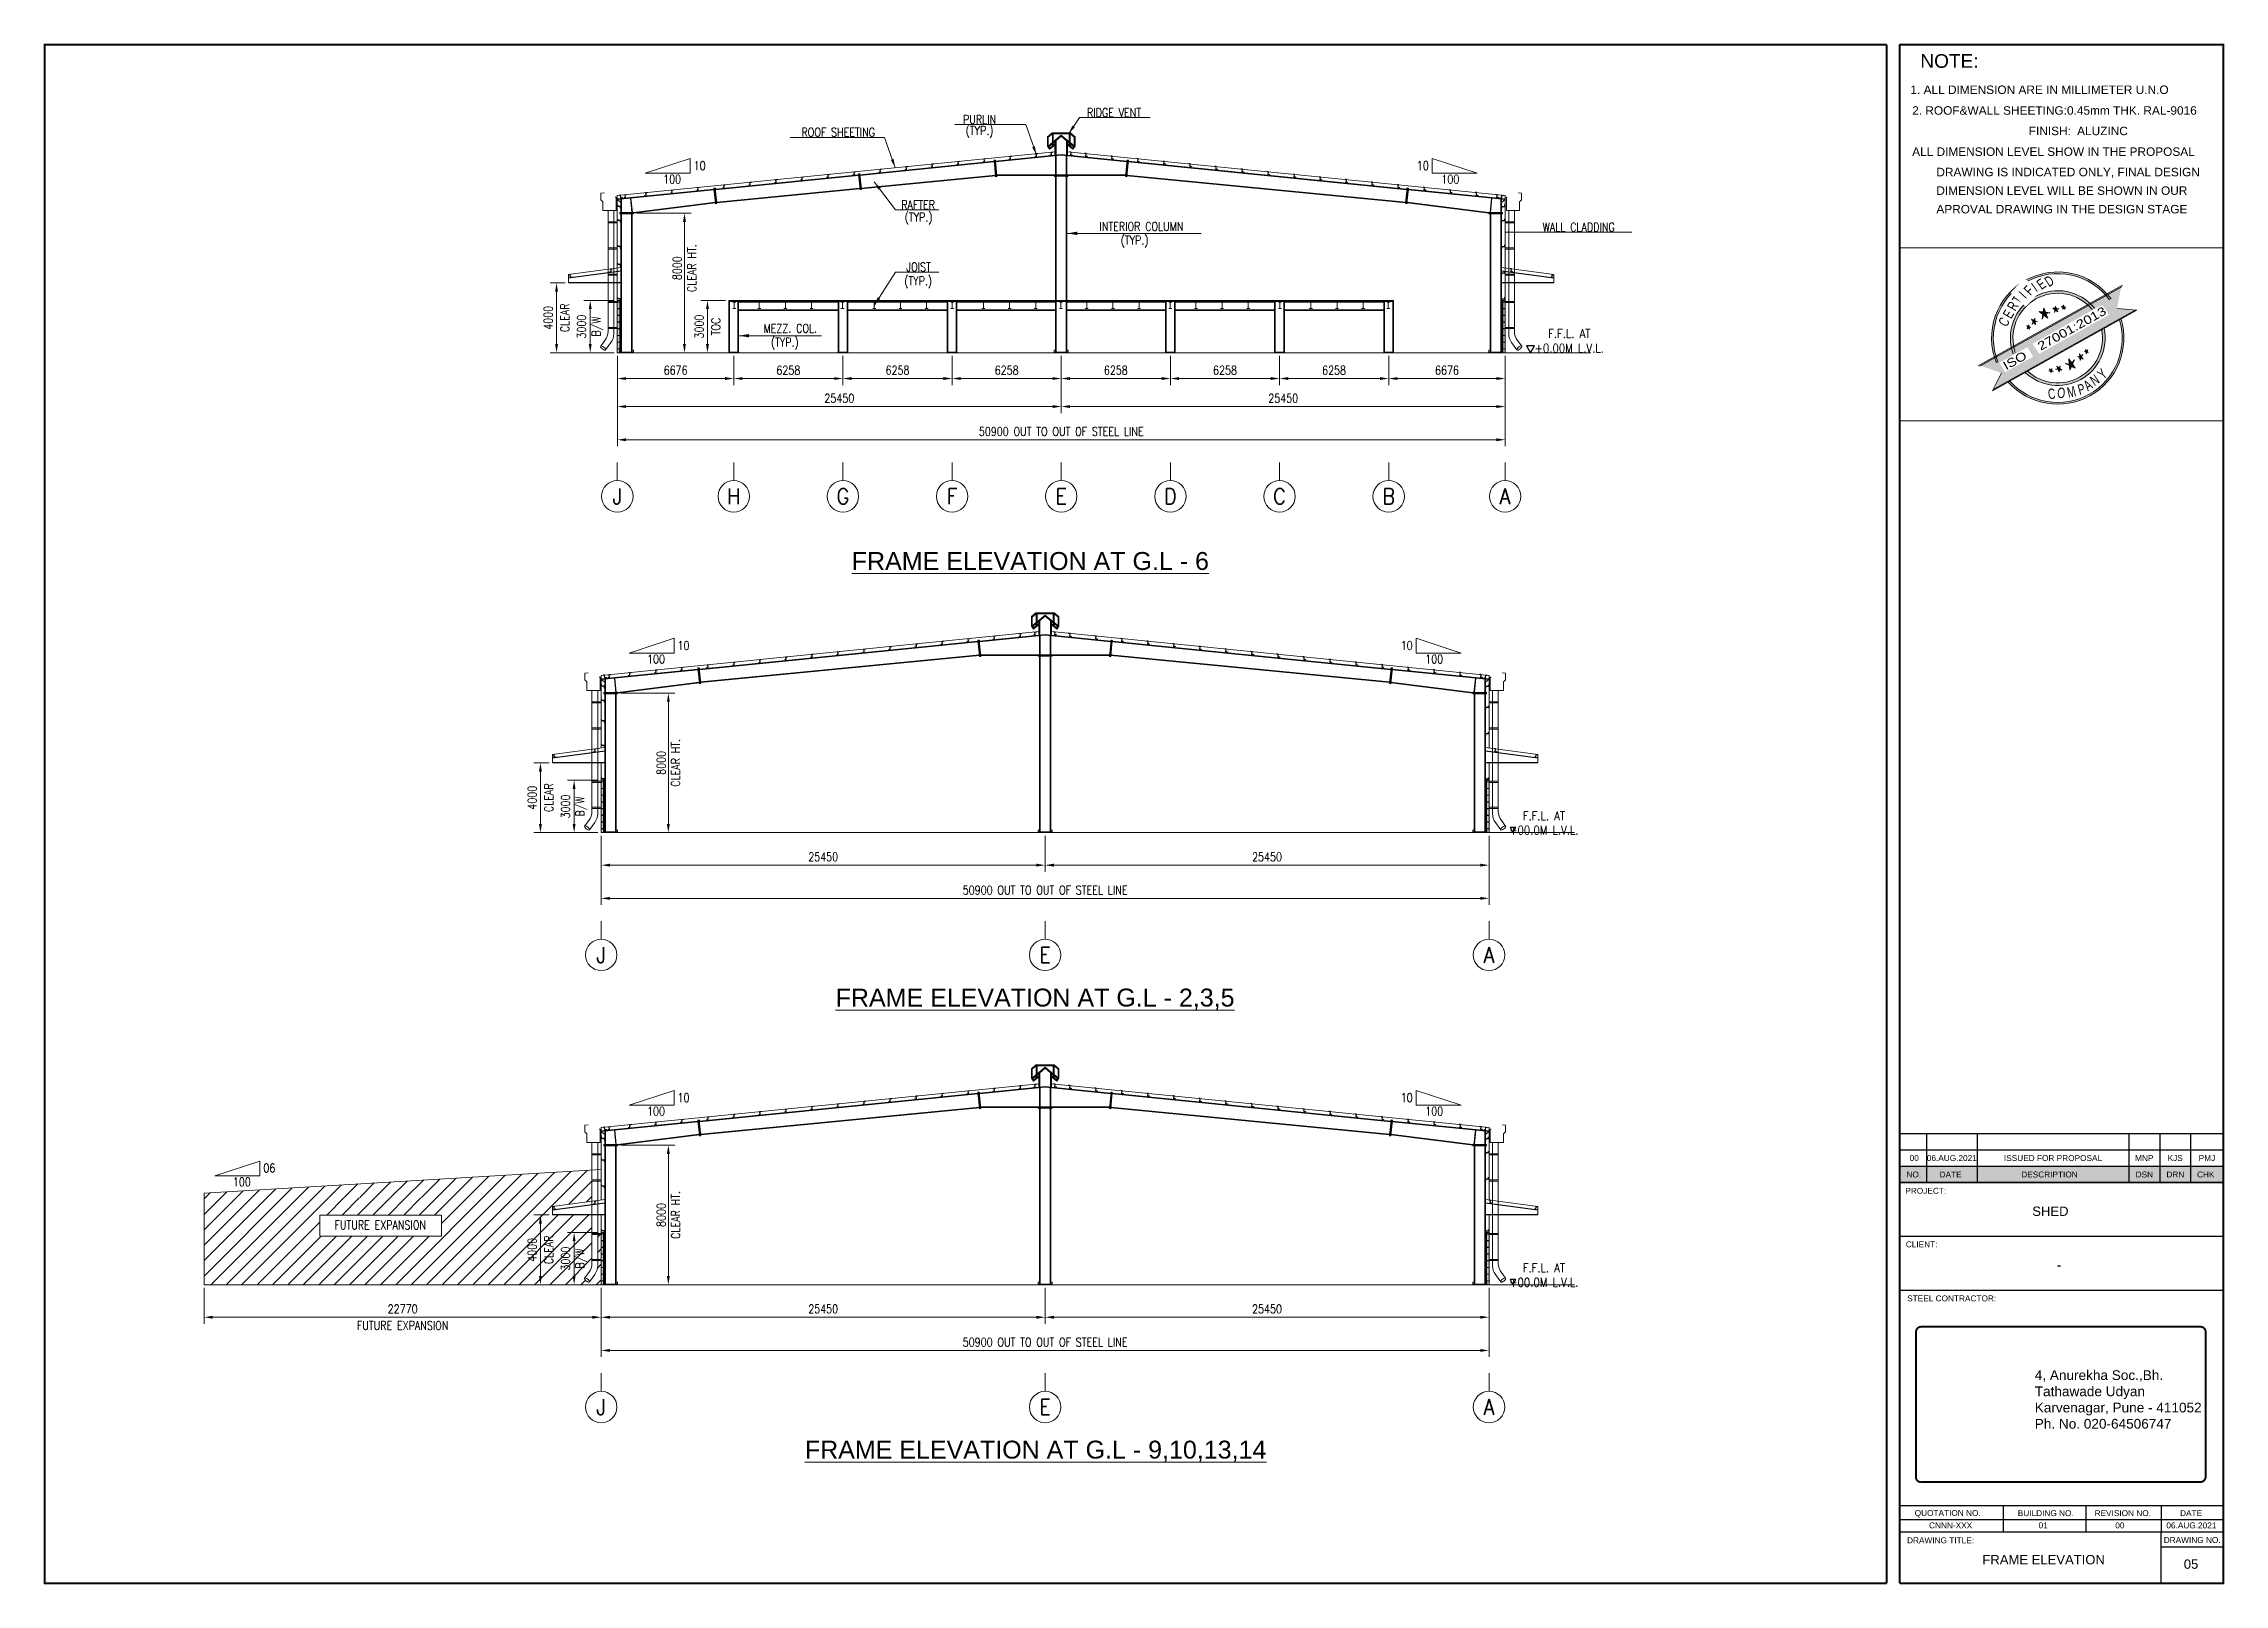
# Model space of a CAD drawing. Header units: millimetres. Extents: x 656141 to 1304589, y -54663 to 110742.
# Drawn here: x 781065 to 906094, y 8730 to 97071 of the extents above; entities that cross this region are included whole.
import ezdxf
from ezdxf.enums import TextEntityAlignment as Align

# ---------------------------------------------------------------- set-up
doc = ezdxf.new("R2010")
doc.units = ezdxf.units.MM
doc.header["$LTSCALE"] = 0.35
doc.header["$MEASUREMENT"] = 0
doc.linetypes.add('CENTER', pattern=[6884.562, 4302.852, -860.57, 860.57, -860.57])
doc.linetypes.add('CONTIN', pattern=[0, 0, 0])
doc.layers.get('0').update_dxf_attribs({"linetype": 'CONTIN'})
doc.layers.get('Defpoints').update_dxf_attribs({"linetype": 'CONTINUOUS'})
doc.layers.add('bORDER', color=1, linetype='CONTINUOUS', lineweight=70)
doc.layers.add('DIMENSIONS', color=7, linetype='CONTINUOUS')
doc.styles.add('ARIAL', font='arial.ttf', dxfattribs={"width": 0.7})
doc.styles.add('ROMANT', font='simplex.shx')
doc.styles.add('S', font='simplex.shx')
doc.styles.add('SIMPLEX', font='simplex.shx', dxfattribs={"width": 0.8})
doc.dimstyles.new('Copy of 1-200', dxfattribs={"dimscale": 175, "dimtxt": 2, "dimasz": 2, "dimexe": 1.5, "dimexo": 0.75, "dimgap": 0.9, "dimtad": 1, "dimdec": 0, "dimzin": 0, "dimdsep": 46, "dimtxsty": 'SIMPLEX', "dimcen": 0.09, "dimclrd": 6, "dimclre": 6, "dimclrt": 7, "dimadec": 0, "dimazin": 0, "dimtfac": 1, "dimtdec": 0, "dimtmove": 0, "dimatfit": 3, "dimfxl": 1, "dimtolj": 1, "dimtzin": 0, "dimlwd": 0, "dimlwe": 0, "dimarcsym": 0})
doc.dimstyles.new('FOR PLAN', dxfattribs={"dimscale": 115, "dimtxt": 2, "dimasz": 2, "dimexe": 1.5, "dimexo": 0.75, "dimgap": 0.9, "dimtad": 1, "dimdec": 0, "dimzin": 0, "dimdsep": 46, "dimtxsty": 'SIMPLEX', "dimcen": 0.09, "dimclrd": 6, "dimclre": 6, "dimclrt": 7, "dimadec": 0, "dimazin": 0, "dimtfac": 1, "dimtdec": 0, "dimtmove": 0, "dimatfit": 3, "dimfxl": 1, "dimtolj": 1, "dimtzin": 0, "dimlwd": 0, "dimlwe": 0, "dimarcsym": 0})

msp = doc.modelspace()

# ---------------------------------------------------------------- texts
at = {"linetype": 'ByBlock', "lineweight": 0, "style": 'S', "width": 0.9}
for s, p in [('J', (813957.8, 71113.5)), ('H', (820633.8, 71113.5)), ('G', (826891.8, 71113.5)), ('F', (833149.8, 71113.5)), ('E', (839407.8, 71113.5)), ('D', (845665.8, 71113.5)), ('C', (851923.8, 71113.5)), ('B', (858181.8, 71113.5)), ('A', (864857.8, 71113.5))]:
    msp.add_text(s, height=900, dxfattribs=at).set_placement(p, align=Align.MIDDLE_CENTER)
at = {"color": 7, "linetype": 'ByBlock', "lineweight": 0, "char_height": 500, "attachment_point": 5, "style": 'SIMPLEX'}
for s, insert in [('{\\A1;INTERIOR COLUMN}', (844007.3, 86591.5)), ('{\\A1;(TYP.)}', (843615.3, 85715.5))]:
    msp.add_mtext(s, dxfattribs=dict(at, insert=insert))
at = {"lineweight": 0, "insert": (868535.8, 80027.4), "char_height": 500, "attachment_point": 5, "style": 'ROMANT'}
msp.add_mtext('{\\W0.85;F.F.L. AT\\P+0.00M L.V.L.}', dxfattribs=at)

# ---------------------------------------------------------------- blocks, each defined once
blk = doc.blocks.new('*D24')
at = {"color": 6, "linetype": 'ByBlock', "lineweight": 0}
for p, q in [((813958, 79162), (813958, 73983)), ((864858, 79162), (864858, 73983)), ((814458, 74358), (864358, 74358))]:
    blk.add_line(p, q, dxfattribs=at)
at = {"color": 6, "linetype": 'Continuous', "lineweight": 5}
for points in [[(814458, 74442), (814458, 74275), (813958, 74358)], [(864358, 74275), (864358, 74442), (864858, 74358)]]:
    blk.add_solid(points, dxfattribs=at)
at = {"layer": 'Defpoints', "color": 0, "linetype": 'Continuous', "lineweight": 5}
for p in [(813958, 79349), (864858, 79349), (864858, 74358)]:
    blk.add_point(p, dxfattribs=at)
at = {"color": 7, "linetype": 'Continuous', "lineweight": 0, "insert": (839408, 74833), "char_height": 500, "attachment_point": 5, "style": 'SIMPLEX'}
blk.add_mtext('\\A1;{50900 \\Fsimplex.shx|c1;OUT TO OUT OF STEEL LINE }', dxfattribs=at)
blk = doc.blocks.new('*D25')
at = {"color": 6, "linetype": 'ByBlock', "lineweight": 0}
for p, q in [((839408, 79162), (839408, 75886)), ((864858, 79162), (864858, 75886)), ((864358, 76261), (839908, 76261))]:
    blk.add_line(p, q, dxfattribs=at)
at = {"color": 6, "linetype": 'Continuous', "lineweight": 5}
for points in [[(839908, 76345), (839908, 76178), (839408, 76261)], [(864358, 76178), (864358, 76345), (864858, 76261)]]:
    blk.add_solid(points, dxfattribs=at)
at = {"layer": 'Defpoints', "color": 0, "linetype": 'Continuous', "lineweight": 5}
for p in [(839408, 79349), (864858, 79349), (839408, 76261)]:
    blk.add_point(p, dxfattribs=at)
at = {"color": 7, "linetype": 'Continuous', "lineweight": 0, "insert": (852133, 76736), "char_height": 500, "attachment_point": 5, "style": 'SIMPLEX'}
blk.add_mtext('\\A1;{25450}', dxfattribs=at)
blk = doc.blocks.new('*D26')
at = {"color": 6, "linetype": 'ByBlock', "lineweight": 0}
for p, q in [((813958, 79162), (813958, 75886)), ((839408, 79162), (839408, 75886)), ((838908, 76261), (814458, 76261))]:
    blk.add_line(p, q, dxfattribs=at)
at = {"color": 6, "linetype": 'Continuous', "lineweight": 5}
for points in [[(814458, 76345), (814458, 76178), (813958, 76261)], [(838908, 76178), (838908, 76345), (839408, 76261)]]:
    blk.add_solid(points, dxfattribs=at)
at = {"layer": 'Defpoints', "color": 0, "linetype": 'Continuous', "lineweight": 5}
for p in [(813958, 79349), (839408, 79349), (813958, 76261)]:
    blk.add_point(p, dxfattribs=at)
at = {"color": 7, "linetype": 'Continuous', "lineweight": 0, "insert": (826683, 76736), "char_height": 500, "attachment_point": 5, "style": 'SIMPLEX'}
blk.add_mtext('\\A1;{25450}', dxfattribs=at)
blk = doc.blocks.new('*D27')
at = {"color": 6, "linetype": 'ByBlock', "lineweight": 0}
for p, q in [((858182, 79162), (858182, 77493)), ((864858, 79162), (864858, 77493)), ((864358, 77868), (858682, 77868))]:
    blk.add_line(p, q, dxfattribs=at)
at = {"color": 6, "linetype": 'Continuous', "lineweight": 5}
for points in [[(858682, 77952), (858682, 77785), (858182, 77868)], [(864358, 77785), (864358, 77952), (864858, 77868)]]:
    blk.add_solid(points, dxfattribs=at)
at = {"layer": 'Defpoints', "color": 0, "linetype": 'Continuous', "lineweight": 5}
for p in [(858182, 79349), (864858, 79349), (858182, 77868)]:
    blk.add_point(p, dxfattribs=at)
at = {"color": 7, "linetype": 'Continuous', "lineweight": 0, "insert": (861520, 78343), "char_height": 500, "attachment_point": 5, "style": 'SIMPLEX'}
blk.add_mtext('\\A1;{6676}', dxfattribs=at)
blk = doc.blocks.new('*D28')
at = {"color": 6, "linetype": 'ByBlock', "lineweight": 0}
for p, q in [((851924, 79162), (851924, 77493)), ((858182, 79162), (858182, 77493)), ((857682, 77868), (852424, 77868))]:
    blk.add_line(p, q, dxfattribs=at)
at = {"color": 6, "linetype": 'Continuous', "lineweight": 5}
for points in [[(852424, 77952), (852424, 77785), (851924, 77868)], [(857682, 77785), (857682, 77952), (858182, 77868)]]:
    blk.add_solid(points, dxfattribs=at)
at = {"layer": 'Defpoints', "color": 0, "linetype": 'Continuous', "lineweight": 5}
for p in [(851924, 79349), (858182, 79349), (851924, 77868)]:
    blk.add_point(p, dxfattribs=at)
at = {"color": 7, "linetype": 'Continuous', "lineweight": 0, "insert": (855053, 78343), "char_height": 500, "attachment_point": 5, "style": 'SIMPLEX'}
blk.add_mtext('\\A1;6258', dxfattribs=at)
blk = doc.blocks.new('*D29')
at = {"color": 6, "linetype": 'ByBlock', "lineweight": 0}
for p, q in [((845666, 79162), (845666, 77493)), ((851924, 79162), (851924, 77493)), ((851424, 77868), (846166, 77868))]:
    blk.add_line(p, q, dxfattribs=at)
at = {"color": 6, "linetype": 'Continuous', "lineweight": 5}
for points in [[(846166, 77952), (846166, 77785), (845666, 77868)], [(851424, 77785), (851424, 77952), (851924, 77868)]]:
    blk.add_solid(points, dxfattribs=at)
at = {"layer": 'Defpoints', "color": 0, "linetype": 'Continuous', "lineweight": 5}
for p in [(845666, 79349), (851924, 79349), (845666, 77868)]:
    blk.add_point(p, dxfattribs=at)
at = {"color": 7, "linetype": 'Continuous', "lineweight": 0, "insert": (848795, 78343), "char_height": 500, "attachment_point": 5, "style": 'SIMPLEX'}
blk.add_mtext('\\A1;6258', dxfattribs=at)
blk = doc.blocks.new('*D30')
at = {"color": 6, "linetype": 'ByBlock', "lineweight": 0}
for p, q in [((839408, 79162), (839408, 77493)), ((845666, 79162), (845666, 77493)), ((845166, 77868), (839908, 77868))]:
    blk.add_line(p, q, dxfattribs=at)
at = {"color": 6, "linetype": 'Continuous', "lineweight": 5}
for points in [[(839908, 77952), (839908, 77785), (839408, 77868)], [(845166, 77785), (845166, 77952), (845666, 77868)]]:
    blk.add_solid(points, dxfattribs=at)
at = {"layer": 'Defpoints', "color": 0, "linetype": 'Continuous', "lineweight": 5}
for p in [(839408, 79349), (845666, 79349), (839408, 77868)]:
    blk.add_point(p, dxfattribs=at)
at = {"color": 7, "linetype": 'Continuous', "lineweight": 0, "insert": (842537, 78343), "char_height": 500, "attachment_point": 5, "style": 'SIMPLEX'}
blk.add_mtext('\\A1;6258', dxfattribs=at)
blk = doc.blocks.new('*D31')
at = {"color": 6, "linetype": 'ByBlock', "lineweight": 0}
for p, q in [((813958, 79162), (813958, 77493)), ((820634, 79162), (820634, 77493)), ((814458, 77868), (820134, 77868))]:
    blk.add_line(p, q, dxfattribs=at)
at = {"color": 6, "linetype": 'Continuous', "lineweight": 5}
for points in [[(814458, 77952), (814458, 77785), (813958, 77868)], [(820134, 77785), (820134, 77952), (820634, 77868)]]:
    blk.add_solid(points, dxfattribs=at)
at = {"layer": 'Defpoints', "color": 0, "linetype": 'Continuous', "lineweight": 5}
for p in [(813958, 79349), (820634, 79349), (820634, 77868)]:
    blk.add_point(p, dxfattribs=at)
at = {"color": 7, "linetype": 'Continuous', "lineweight": 0, "insert": (817296, 78343), "char_height": 500, "attachment_point": 5, "style": 'SIMPLEX'}
blk.add_mtext('\\A1;{6676}', dxfattribs=at)
blk = doc.blocks.new('*D32')
at = {"color": 6, "linetype": 'ByBlock', "lineweight": 0}
for p, q in [((820634, 79162), (820634, 77493)), ((826892, 79162), (826892, 77493)), ((821134, 77868), (826392, 77868))]:
    blk.add_line(p, q, dxfattribs=at)
at = {"color": 6, "linetype": 'Continuous', "lineweight": 5}
for points in [[(821134, 77952), (821134, 77785), (820634, 77868)], [(826392, 77785), (826392, 77952), (826892, 77868)]]:
    blk.add_solid(points, dxfattribs=at)
at = {"layer": 'Defpoints', "color": 0, "linetype": 'Continuous', "lineweight": 5}
for p in [(820634, 79349), (826892, 79349), (826892, 77868)]:
    blk.add_point(p, dxfattribs=at)
at = {"color": 7, "linetype": 'Continuous', "lineweight": 0, "insert": (823763, 78343), "char_height": 500, "attachment_point": 5, "style": 'SIMPLEX'}
blk.add_mtext('\\A1;6258', dxfattribs=at)
blk = doc.blocks.new('*D33')
at = {"color": 6, "linetype": 'ByBlock', "lineweight": 0}
for p, q in [((826892, 79162), (826892, 77493)), ((833150, 79162), (833150, 77493)), ((827392, 77868), (832650, 77868))]:
    blk.add_line(p, q, dxfattribs=at)
at = {"color": 6, "linetype": 'Continuous', "lineweight": 5}
for points in [[(827392, 77952), (827392, 77785), (826892, 77868)], [(832650, 77785), (832650, 77952), (833150, 77868)]]:
    blk.add_solid(points, dxfattribs=at)
at = {"layer": 'Defpoints', "color": 0, "linetype": 'Continuous', "lineweight": 5}
for p in [(826892, 79349), (833150, 79349), (833150, 77868)]:
    blk.add_point(p, dxfattribs=at)
at = {"color": 7, "linetype": 'Continuous', "lineweight": 0, "insert": (830021, 78343), "char_height": 500, "attachment_point": 5, "style": 'SIMPLEX'}
blk.add_mtext('\\A1;6258', dxfattribs=at)
blk = doc.blocks.new('*D34')
at = {"color": 6, "linetype": 'ByBlock', "lineweight": 0}
for p, q in [((833150, 79162), (833150, 77493)), ((839408, 79162), (839408, 77493)), ((833650, 77868), (838908, 77868))]:
    blk.add_line(p, q, dxfattribs=at)
at = {"color": 6, "linetype": 'Continuous', "lineweight": 5}
for points in [[(833650, 77952), (833650, 77785), (833150, 77868)], [(838908, 77785), (838908, 77952), (839408, 77868)]]:
    blk.add_solid(points, dxfattribs=at)
at = {"layer": 'Defpoints', "color": 0, "linetype": 'Continuous', "lineweight": 5}
for p in [(833150, 79349), (839408, 79349), (839408, 77868)]:
    blk.add_point(p, dxfattribs=at)
at = {"color": 7, "linetype": 'Continuous', "lineweight": 0, "insert": (836279, 78343), "char_height": 500, "attachment_point": 5, "style": 'SIMPLEX'}
blk.add_mtext('\\A1;6258', dxfattribs=at)
blk = doc.blocks.new('ZCOL')
for p, q in [((10, 0), (0, 0)), ((0, 0), (0, -25)), ((10, -3), (10, 0)), ((-10, -25), (-10, -23)), ((0, -25), (-10, -25))]:
    blk.add_line(p, q)
blk = doc.blocks.new('*D35')
at = {"color": 6, "lineweight": 0}
for p, q in [((813770, 82349), (812030, 82349)), ((812405, 79849), (812405, 81849)), ((813770, 79349), (812030, 79349))]:
    blk.add_line(p, q, dxfattribs=at)
at = {"color": 6, "linetype": 'Continuous', "lineweight": 5}
for points in [[(812488, 81849), (812322, 81849), (812405, 82349)], [(812322, 79849), (812488, 79849), (812405, 79349)]]:
    blk.add_solid(points, dxfattribs=at)
at = {"layer": 'Defpoints', "color": 0, "linetype": 'Continuous', "lineweight": 5}
for p in [(812405, 82349), (813958, 82349), (813958, 79349)]:
    blk.add_point(p, dxfattribs=at)
at = {"color": 7, "linetype": 'Continuous', "lineweight": 0, "insert": (812405, 80849), "char_height": 500, "attachment_point": 5, "rotation": 90, "style": 'SIMPLEX'}
blk.add_mtext('\\A1;{3000\\PB/W }', dxfattribs=at)
blk = doc.blocks.new('A$C6AC2533B')
at = {"color": 1}
blk.add_lwpolyline([(1, 0), (251, 433), (-249, 433)], close=True, dxfattribs=at)
at = {"const_width": 5}
blk.add_lwpolyline([(1, 433), (1, 817), (4182, 817)], dxfattribs=at)
at = {"color": 1}
blk.add_solid([(-249, 433), (251, 433), (0, 0), (-249, 433)], dxfattribs=at)
blk = doc.blocks.new('A$C30A86DD2')
at = {"color": 1, "lineweight": 20}
for p, q in [((0, 358), (176, 358)), ((176, 0), (0, 0)), ((88, 358), (88, 0))]:
    blk.add_line(p, q, dxfattribs=at)
blk = doc.blocks.new('A1-SHEET')
at = {"linetype": 'ByBlock', "lineweight": 0}
h = blk.add_hatch(color=12, dxfattribs=at)
h.dxf.hatch_style = 1
h.paths.add_polyline_path([(-82.05, 463.74), (-81.45, 464.08, 0.798439), (-39.12, 487.72), (-38.52, 488.05, -0.803293), (-82.05, 463.74)])
h.paths.add_polyline_path([(-87.44, 473.44, -0.800437), (-43.95, 497.73), (-44.54, 497.4, 0.795518), (-86.85, 473.77)])
h = blk.add_hatch(color=12, dxfattribs=at)
h.dxf.hatch_style = 1
h.paths.add_polyline_path([(-84.66, 467.23), (-87.67, 460.6), (-32.86, 491.22), (-40.08, 492.12), (-38.41, 500.82), (-93.25, 470.19)])
h.paths.add_polyline_path([(-85.4, 471.19), (-83.29, 467.51), (-72.5, 473.53), (-74.61, 477.21)], flags=16)
edge = h.paths.add_edge_path(flags=16)
edge.add_line((-45.86, 493.5), (-72.71, 478.51))
edge.add_line((-72.71, 478.51), (-70.12, 474.63))
edge.add_line((-70.12, 474.63), (-43.27, 489.62))
edge.add_line((-43.27, 489.62), (-44.67, 492.14))
h = blk.add_hatch(color=12, dxfattribs=at)
h.dxf.hatch_style = 1
h.paths.add_polyline_path([(-75.51, 467.39), (-74.6, 467.91, 0.719071), (-45.98, 483.89), (-45.06, 484.4, -0.733025)])
h.paths.add_polyline_path([(-80.9, 477.09, -0.729212), (-50.49, 494.07), (-51.41, 493.56, 0.715067), (-79.98, 477.61)])
h = blk.add_hatch(color=12, dxfattribs=at)
h.dxf.hatch_style = 1
h.paths.add_polyline_path([(-73.05, 487.94), (-72.22, 487.57), (-72.22, 487.57), (-72.22, 487.58), (-71.86, 488.4), (-71.75, 487.36), (-70.78, 486.93), (-71.72, 487.08), (-71.59, 485.93), (-72.27, 486.86), (-72.86, 486.13), (-72.44, 487.1)])
h = blk.add_hatch(color=12, dxfattribs=at)
h.dxf.hatch_style = 1
h.paths.add_polyline_path([(-64.89, 492.3), (-64, 492.18), (-64, 492.17), (-64, 492.18), (-63.88, 493.07), (-63.48, 492.11), (-62.43, 491.97), (-63.37, 491.84), (-62.93, 490.78), (-63.84, 491.48), (-64.2, 490.61), (-64.06, 491.66)])
h = blk.add_hatch(color=12, dxfattribs=at)
h.dxf.hatch_style = 1
h.paths.add_polyline_path([(-61.51, 492.86), (-60.9, 492.78), (-60.9, 492.77), (-60.9, 492.77), (-60.81, 493.39), (-60.54, 492.73), (-59.83, 492.63), (-60.47, 492.55), (-60.16, 491.82), (-60.79, 492.3), (-61.04, 491.7), (-60.94, 492.42)])
h = blk.add_hatch(color=12, dxfattribs=at)
h.dxf.hatch_style = 1
h.paths.add_polyline_path([(-74.92, 485.5), (-74.36, 485.25), (-74.35, 485.24), (-74.36, 485.25), (-74.11, 485.81), (-74.03, 485.1), (-73.37, 484.8), (-74.01, 484.91), (-73.93, 484.12), (-74.39, 484.76), (-74.79, 484.26), (-74.5, 484.92)])
h = blk.add_hatch(color=12, dxfattribs=at)
h.dxf.hatch_style = 1
h.paths.add_polyline_path([(-60.14, 470.94), (-58.51, 470.65), (-58.7, 472.67), (-57.53, 471.01), (-56.47, 472.28), (-57.25, 470.6), (-56.19, 469.1), (-57.63, 469.77), (-57.64, 469.77), (-57.63, 469.76), (-58.29, 468.33), (-58.46, 470.16)])
h = blk.add_hatch(color=12, dxfattribs=at)
h.dxf.hatch_style = 1
h.paths.add_polyline_path([(-55.4, 473.58), (-54.47, 473.41), (-54.58, 474.56), (-53.91, 473.62), (-53.31, 474.34), (-53.75, 473.39), (-53.15, 472.53), (-53.97, 472.91), (-53.97, 472.91), (-53.97, 472.91), (-54.35, 472.09), (-54.44, 473.13)])
h = blk.add_hatch(color=12, dxfattribs=at)
h.dxf.hatch_style = 1
h.paths.add_polyline_path([(-52.78, 475.66), (-52.14, 475.55), (-52.22, 476.34), (-51.76, 475.69), (-51.35, 476.18), (-51.65, 475.53), (-51.24, 474.95), (-51.8, 475.21), (-51.81, 475.21), (-51.8, 475.2), (-52.06, 474.65), (-52.13, 475.36)])
h = blk.add_hatch(color=12, dxfattribs=at)
h.dxf.hatch_style = 1
h.paths.add_polyline_path([(-66.44, 468.04), (-65.8, 468.11), (-66.09, 468.84), (-65.47, 468.35), (-65.22, 468.95), (-65.32, 468.23), (-64.76, 467.79), (-65.37, 467.88), (-65.37, 467.88), (-65.37, 467.88), (-65.46, 467.27), (-65.73, 467.93)])
h = blk.add_hatch(color=12, dxfattribs=at)
h.dxf.hatch_style = 1
h.paths.add_polyline_path([(-63.82, 468.66), (-62.89, 468.77), (-63.31, 469.84), (-62.41, 469.12), (-62.04, 469.99), (-62.19, 468.95), (-61.37, 468.3), (-62.26, 468.43), (-62.27, 468.44), (-62.27, 468.43), (-62.4, 467.54), (-62.78, 468.51)])
blk.add_hatch(color=254).paths.add_polyline_path([(-124.02, 161.04), (0.98, 161.04), (0.98, 154.74), (-124.02, 154.74)])
at = {"color": 12, "linetype": 'Continuous', "lineweight": 5}
for p, q in [((-93.68, 469.95), (-37.98, 501.06)), ((-93.09, 469.9), (-38.24, 500.53)), ((-88.1, 460.36), (-32.43, 491.45)), ((-87.84, 460.89), (-33.02, 491.51)), ((-40.08, 492.12), (-32.43, 491.45)), ((-84.66, 467.23), (-88.1, 460.36))]:
    blk.add_line(p, q, dxfattribs=at)
at = {"color": 12, "linetype": 'ByBlock', "lineweight": 0}
for p, q in [((-71.86, 488.4), (-72.22, 487.57)), ((-71.86, 488.4), (-71.75, 487.36)), ((-64.89, 492.3), (-64, 492.18)), ((-64.89, 492.3), (-64.06, 491.66)), ((-64.06, 491.66), (-64.2, 490.61)), ((-63.84, 491.48), (-64.2, 490.61)), ((-63.88, 493.07), (-64, 492.17)), ((-64, 492.18), (-64, 492.17)), ((-63.48, 492.11), (-63.88, 493.07)), ((-63.84, 491.48), (-62.93, 490.78)), ((-63.48, 492.11), (-62.43, 491.97)), ((-63.37, 491.84), (-62.43, 491.97)), ((-62.93, 490.78), (-63.37, 491.84)), ((-61.51, 492.86), (-60.9, 492.77)), ((-61.51, 492.86), (-60.94, 492.42)), ((-60.94, 492.42), (-61.04, 491.7)), ((-60.79, 492.3), (-61.04, 491.7)), ((-60.81, 493.39), (-60.9, 492.77)), ((-60.9, 492.78), (-60.9, 492.77)), ((-60.54, 492.73), (-60.81, 493.39)), ((-60.79, 492.3), (-60.16, 491.82)), ((-60.54, 492.73), (-59.83, 492.63)), ((-60.47, 492.55), (-59.83, 492.63)), ((-60.16, 491.82), (-60.47, 492.55)), ((-74.92, 485.5), (-74.35, 485.24)), ((-74.5, 484.92), (-74.92, 485.5)), ((-74.5, 484.92), (-74.79, 484.26)), ((-74.39, 484.76), (-74.79, 484.26)), ((-73.93, 484.12), (-74.39, 484.76)), ((-74.11, 485.81), (-74.36, 485.25)), ((-74.36, 485.25), (-74.35, 485.24)), ((-74.11, 485.81), (-74.03, 485.1)), ((-74.03, 485.1), (-73.37, 484.8)), ((-74.01, 484.91), (-73.93, 484.12)), ((-74.01, 484.91), (-73.37, 484.8)), ((-73.05, 487.94), (-72.22, 487.57)), ((-72.44, 487.1), (-73.05, 487.94)), ((-72.44, 487.1), (-72.86, 486.13)), ((-72.27, 486.86), (-72.86, 486.13)), ((-71.59, 485.93), (-72.27, 486.86)), ((-72.22, 487.58), (-72.22, 487.57)), ((-71.75, 487.36), (-70.78, 486.93)), ((-71.72, 487.08), (-71.59, 485.93)), ((-71.72, 487.08), (-70.78, 486.93)), ((-58.7, 472.67), (-57.53, 471.01)), ((-58.51, 470.65), (-58.7, 472.67)), ((-57.53, 471.01), (-56.47, 472.28)), ((-57.25, 470.6), (-56.47, 472.28)), ((-54.44, 473.13), (-55.4, 473.58)), ((-54.47, 473.41), (-55.4, 473.58)), ((-54.58, 474.56), (-53.91, 473.62)), ((-54.47, 473.41), (-54.58, 474.56)), ((-54.35, 472.09), (-54.44, 473.13)), ((-54.35, 472.09), (-53.97, 472.91)), ((-53.15, 472.53), (-53.97, 472.91)), ((-53.97, 472.91), (-53.97, 472.91)), ((-53.91, 473.62), (-53.31, 474.34)), ((-53.75, 473.39), (-53.31, 474.34)), ((-53.75, 473.39), (-53.15, 472.53)), ((-52.13, 475.36), (-52.78, 475.66)), ((-52.14, 475.55), (-52.78, 475.66)), ((-52.22, 476.34), (-51.76, 475.69)), ((-52.14, 475.55), (-52.22, 476.34)), ((-52.06, 474.65), (-52.13, 475.36)), ((-52.06, 474.65), (-51.8, 475.21)), ((-51.24, 474.95), (-51.81, 475.21)), ((-51.8, 475.2), (-51.81, 475.21)), ((-51.76, 475.69), (-51.35, 476.18)), ((-51.65, 475.53), (-51.35, 476.18)), ((-51.65, 475.53), (-51.24, 474.95)), ((-65.8, 468.11), (-66.44, 468.04)), ((-65.73, 467.93), (-66.44, 468.04)), ((-66.09, 468.84), (-65.8, 468.11)), ((-65.47, 468.35), (-66.09, 468.84)), ((-65.73, 467.93), (-65.46, 467.27)), ((-65.47, 468.35), (-65.22, 468.95)), ((-65.46, 467.27), (-65.37, 467.88)), ((-64.76, 467.79), (-65.37, 467.88)), ((-65.37, 467.88), (-65.37, 467.88)), ((-65.32, 468.23), (-65.22, 468.95)), ((-64.76, 467.79), (-65.32, 468.23)), ((-62.89, 468.77), (-63.82, 468.66)), ((-62.78, 468.51), (-63.82, 468.66)), ((-63.31, 469.84), (-62.89, 468.77)), ((-62.41, 469.12), (-63.31, 469.84)), ((-62.78, 468.51), (-62.4, 467.54)), ((-62.41, 469.12), (-62.04, 469.99)), ((-62.4, 467.54), (-62.27, 468.44)), ((-62.26, 468.43), (-62.27, 468.44)), ((-61.37, 468.3), (-62.27, 468.43)), ((-62.19, 468.95), (-62.04, 469.99)), ((-61.37, 468.3), (-62.19, 468.95)), ((-58.46, 470.16), (-60.14, 470.94)), ((-58.51, 470.65), (-60.14, 470.94)), ((-58.29, 468.33), (-58.46, 470.16)), ((-58.29, 468.33), (-57.63, 469.77)), ((-56.19, 469.1), (-57.64, 469.77)), ((-57.63, 469.76), (-57.64, 469.77)), ((-57.25, 470.6), (-56.19, 469.1))]:
    blk.add_line(p, q, dxfattribs=at)
at = {"color": 7}
for p, q in [((-124.02, 173.63), (0.98, 173.63)), ((-113.6, 173.63), (-113.6, 154.74)), ((-94.01, 173.63), (-94.01, 154.74)), ((-35.57, 173.63), (-35.57, 154.74)), ((-23.62, 173.63), (-23.62, 154.74)), ((-11.69, 173.63), (-11.69, 154.74)), ((-124.02, 167.33), (0.98, 167.33)), ((-124.02, 154.74), (0.98, 154.74)), ((-124.02, 134.07), (0.98, 134.07)), ((-124.02, 113.22), (0.98, 113.22)), ((-124.02, 30.04), (0.98, 30.04)), ((-124.02, 30.04), (0.9, 30.04)), ((-84.02, 30.04), (-84.02, 19.95)), ((-52.1, 30.04), (-52.1, 19.95)), ((-23.1, 30.04), (-23.1, 19.95)), ((0.9, 30.04), (0.9, 0.27)), ((0.98, 24.56), (-124.02, 24.56)), ((-124.02, 19.95), (0.9, 19.95)), ((-23.1, 0), (-23.1, 19.95)), ((-23.1, 14.18), (0.9, 14.18))]:
    blk.add_line(p, q, dxfattribs=at)
at = {"linetype": 'CENTER', "lineweight": 0}
blk.add_lwpolyline([(-124.02, 593.98), (0.98, 593.98), (0.98, 515.51), (-124.02, 515.51)], close=True, dxfattribs=at)
at = {"color": 12, "linetype": 'ByBlock', "lineweight": 0}
for radius, start, end in [(25.53, 36.21858, 202.14398), (24.86, 36.40793, 201.95462), (18.29, 39.02854, 199.33402), (17.29, 39.60326, 198.75929), (25.53, 221.63196, 16.7306), (24.86, 221.97079, 16.39177), (18.29, 226.69655, 11.666), (17.29, 227.74363, 10.61892)]:
    blk.add_arc((-62.97, 480.7), radius, start, end, dxfattribs=at)
at = {"layer": 'bORDER', "color": 5, "const_width": 0.75}
for points in [[(-129.02, 593.98), (-840, 593.98), (-840, 0), (-129.02, 0)], [(-129.02, 593.98), (-129.02, 0)], [(-124.02, 0), (0.98, 0), (0.98, 593.98), (-124.02, 593.98)], [(-124.02, 593.98), (-124.02, 0)]]:
    blk.add_lwpolyline(points, dxfattribs=at)
blk.add_lwpolyline([(-115.68, 99.06), (-7.87, 99.06, -0.414214), (-5.89, 97.08), (-5.89, 41.14, -0.414214), (-7.87, 39.16), (-115.68, 39.16, -0.48833), (-117.66, 41.14), (-117.66, 97.08, -0.198912), (-117.08, 98.48, -0.198912), (-115.68, 99.06, -0.587047)], format="xyb", dxfattribs=at)
at = {"layer": 'DIMENSIONS', "color": 7, "linetype": 'Continuous'}
blk.add_lwpolyline([(-124.02, 161.04), (0.98, 161.04), (0.98, 154.74), (-124.02, 154.74)], close=True, dxfattribs=at)
at = {"color": 7, "style": 'ARIAL'}
for s, height, p in [('NOTE:', 5.268, (-116, 585.02)), ('1. ALL DIMENSION ARE IN MILLIMETER U.N.O', 3.2757, (-119.83, 574.91)), ('2. ROOF&WALL SHEETING:0.45mm THK. RAL-9016', 3.2757, (-119.15, 566.91)), ('FINISH:', 3.276, (-74.16, 559.02)), ('ALUZINC', 3.276, (-55.49, 559.02)), ('ALL DIMENSION LEVEL SHOW IN THE PROPOSAL ', 3.2757, (-119.15, 551.02)), ('DRAWING IS INDICATED ONLY, FINAL DESIGN ', 3.2757, (-109.81, 543.14)), ('DIMENSION LEVEL WILL BE SHOWN IN OUR', 3.2757, (-109.81, 535.98)), ('APROVAL DRAWING IN THE DESIGN STAGE', 3.2757, (-109.81, 528.82))]:
    blk.add_text(s, height=height, dxfattribs=at).set_placement(p)
at = {"color": 12, "linetype": 'Continuous', "lineweight": 5, "style": 'ARIAL', "width": 1.2}
for s, p in [('27001:2013', (-69.58, 475.77)), ('ISO ', (-82.92, 468.24))]:
    blk.add_text(s, height=3.327, rotation=29.18128, dxfattribs=at).set_placement(p)
at = {"style": 'ARIAL'}
for s, height, p in [('PROJECT:', 2.282, (-121.78, 150.41)), ('NO.', 2.282, (-121.37, 156.7)), ('DATE', 2.282, (-108.58, 156.7)), ('DESCRIPTION', 2.2821, (-77.04, 156.7)), ('DSN', 2.282, (-32.89, 156.7)), ('DRN', 2.282, (-21.03, 156.7)), ('CHK', 2.282, (-9.22, 156.7)), ('CLIENT:', 2.282, (-121.61, 129.74)), ('STEEL CONTRACTOR:', 2.2821, (-121.09, 108.88)), ('QUOTATION NO.', 2.2821, (-118.19, 26.05)), ('BUILDING NO.', 2.2821, (-78.39, 25.98)), ('REVISION NO.', 2.2821, (-48.76, 25.98)), ('DATE', 2.282, (-15.75, 25.98)), ('DRAWING TITLE:', 2.2821, (-121.12, 15.49)), ('DRAWING NO.', 2.2821, (-22.05, 15.62))]:
    blk.add_text(s, height=height, dxfattribs=at).set_placement(p)
at = {"color": 12, "linetype": 'ByBlock', "lineweight": 0, "char_height": 3.99, "style": 'ARIAL'}
for s, insert, width, attachment_point, rotation in [('T', (-80.79, 495.45), 3.76, 1, 60.03527), ('C', (-86.17, 486.73), 3.76, 1, 60.03527), ('E', (-84.4, 489.84), 3.76, 1, 60.03527), ('R', (-82.77, 492.84), 3.76, 1, 60.03527), ('P', (-54.59, 458.71), 2.8216, 7, 15.02606), ('A', (-49.16, 461.59), 3.76, 9, 33.93507), ('N', (-46.46, 463.68), 3.76, 9, 33.93507), ('Y', (-43.5, 466.25), 3.76, 9, 41.5797), ('C', (-66.46, 456.98), 3.76, 7, 7.21076), ('O', (-63.26, 457.6), 3.76, 7, 356.11704), ('M', (-58.82, 457.63), 3.76, 7, 12.7378)]:
    blk.add_mtext(s, dxfattribs=dict(at, insert=insert, width=width, attachment_point=attachment_point, rotation=rotation))
at = {"insert": (-71.84, 82.27), "char_height": 3.7533, "width": 71.7667, "attachment_point": 1, "style": 'S'}
blk.add_mtext('{\\fArial|b0|i0|c0|p34;4, Anurekha Soc.,Bh. Tathawade Udyan\\PKarvenagar, Pune - 411052 Ph. No. 020-64506747}', dxfattribs=at)
at = {"style": 'ARIAL'}
for tag, height, p in [('00', 2.28, (-118.81, 164.19)), ('16.DEC.14', 2.28, (-102.91, 164.19)), ('ISSUED_FOR_PROPOSAL', 2.28, (-64.79, 164.19)), ('--', 2.28, (-29.6, 164.19)), ('PMJ', 2.28, (-17.64, 164.19)), ('PMJ', 2.28, (-5.37, 164.19)), ('WAREHOUSE', 3.6, (-65.79, 143.67)), ('GHANA_COMMODITY_EXCHANGE', 3.6, (-62.51, 122.94)), ('CNNN-XXX', 2.28, (-104.32, 22.4)), ('01', 2.28, (-68.58, 22.4)), ('01', 2.28, (-38.97, 22.4)), ('16.DEC.14', 2.28, (-11.38, 22.4)), ('COLUMN_LAYOUT_PLAN', 3.6, (-68.41, 9.17)), ('01', 3.6, (-11.52, 7.45))]:
    blk.add_attdef(tag, text='', height=height, dxfattribs=at).set_placement(p, align=Align.MIDDLE_CENTER)
at = {"color": 12, "linetype": 'ByBlock', "lineweight": 0, "insert": (-78.31, 498.31), "char_height": 3.99, "width": 3.76, "attachment_point": 1, "rotation": 47.37465, "style": 'ARIAL', "bg_fill": 2}
blk.add_mtext('I', dxfattribs=at)
at = {"linetype": 'ByBlock', "lineweight": 0}
h = blk.add_hatch(color=12, dxfattribs=at)
h.dxf.hatch_style = 1
h.paths.add_polyline_path([(-70.18, 490.98), (-68.62, 490.77), (-68.61, 490.76), (-68.61, 490.77), (-68.4, 492.34), (-67.7, 490.65), (-65.87, 490.4), (-67.51, 490.19), (-66.73, 488.32), (-68.34, 489.56), (-68.97, 488.02), (-68.73, 489.86)])
at = {"color": 12, "linetype": 'ByBlock', "lineweight": 0}
for p, q in [((-70.18, 490.98), (-68.61, 490.77)), ((-70.18, 490.98), (-68.73, 489.86)), ((-68.73, 489.86), (-68.97, 488.02)), ((-68.34, 489.56), (-68.97, 488.02)), ((-68.62, 490.77), (-68.61, 490.76)), ((-68.4, 492.34), (-68.61, 490.76)), ((-67.7, 490.65), (-68.4, 492.34)), ((-68.34, 489.56), (-66.73, 488.32)), ((-67.7, 490.65), (-65.87, 490.4)), ((-67.51, 490.19), (-65.87, 490.4)), ((-66.73, 488.32), (-67.51, 490.19))]:
    blk.add_line(p, q, dxfattribs=at)
at = {"linetype": 'CENTER', "lineweight": 0}
blk.add_lwpolyline([(-124.02, 515.51), (0.98, 515.51), (0.98, 448.75), (-124.02, 448.75)], close=True, dxfattribs=at)
at = {"color": 12, "linetype": 'ByBlock', "lineweight": 0, "char_height": 3.99, "width": 3.76, "attachment_point": 1, "style": 'ARIAL'}
for s, insert, rotation in [('F', (-76.43, 499.6), 47.37465), ('I', (-73.6, 501.6), 35.48599), ('E', (-71.56, 502.45), 35.48599), ('D', (-68.51, 503.62), 33.19538)]:
    blk.add_mtext(s, dxfattribs=dict(at, insert=insert, rotation=rotation))
blk = doc.blocks.new('*D36')
at = {"color": 6, "linetype": 'ByBlock', "lineweight": 0}
for p, q in [((815081, 87349), (818182, 87349)), ((817807, 79849), (817807, 86849)), ((815081, 79349), (818182, 79349))]:
    blk.add_line(p, q, dxfattribs=at)
at = {"color": 6, "linetype": 'Continuous', "lineweight": 5}
for points in [[(817890, 86849), (817723, 86849), (817807, 87349)], [(817723, 79849), (817890, 79849), (817807, 79349)]]:
    blk.add_solid(points, dxfattribs=at)
at = {"layer": 'Defpoints', "color": 0, "linetype": 'Continuous', "lineweight": 5}
for p in [(814893, 87349), (817807, 87349), (814893, 79349)]:
    blk.add_point(p, dxfattribs=at)
at = {"color": 7, "linetype": 'Continuous', "lineweight": 0, "insert": (817807, 84195), "char_height": 500, "attachment_point": 5, "rotation": 90, "style": 'SIMPLEX'}
blk.add_mtext('\\A1;{8000\\PCLEAR HT.}', dxfattribs=at)
blk = doc.blocks.new('*D37')
at = {"color": 6, "linetype": 'ByBlock', "lineweight": 0}
for p, q in [((820167, 82349), (818751, 82349)), ((819126, 79849), (819126, 81849)), ((820163, 79349), (818751, 79349))]:
    blk.add_line(p, q, dxfattribs=at)
at = {"color": 6, "linetype": 'Continuous', "lineweight": 5}
for points in [[(819209, 81849), (819042, 81849), (819126, 82349)], [(819042, 79849), (819209, 79849), (819126, 79349)]]:
    blk.add_solid(points, dxfattribs=at)
at = {"layer": 'Defpoints', "color": 0, "linetype": 'Continuous', "lineweight": 5}
for p in [(819126, 82349), (820354, 82349), (820350, 79349)]:
    blk.add_point(p, dxfattribs=at)
at = {"color": 7, "linetype": 'Continuous', "lineweight": 0, "char_height": 500, "attachment_point": 5, "rotation": 90, "style": 'SIMPLEX'}
for s, insert in [('\\A1;{3000', (818651, 80849)), ('TOC}', (819601, 80849))]:
    blk.add_mtext(s, dxfattribs=dict(at, insert=insert))
blk = doc.blocks.new('A$C75F93C69')
at = {"lineweight": 0}
for p, q in [((97, 472), (0, 391)), ((98, 469), (3, 389)), ((97, 472), (489, 472)), ((104, 454), (97, 472)), ((98, 469), (488, 469)), ((104, 468), (104, 193)), ((104, 468), (121, 468)), ((119, 468), (119, 193)), ((121, 468), (121, 193)), ((464, 468), (464, 193)), ((482, 468), (464, 468)), ((467, 468), (467, 193)), ((482, 454), (489, 472)), ((482, 468), (482, 193)), ((488, 469), (583, 389)), ((489, 472), (586, 391)), ((0, 189), (0, 391)), ((18, 382), (0, 391)), ((18, 194), (0, 189)), ((0, 189), (46, 123)), ((3, 190), (3, 389)), ((3, 190), (48, 125)), ((104, 454), (18, 382)), ((18, 194), (18, 382)), ((18, 193), (104, 265)), ((18, 194), (49, 150)), ((20, 192), (104, 262)), ((28, 179), (104, 242)), ((42, 144), (104, 195)), ((42, 144), (54, 130)), ((46, 123), (60, 134)), ((52, 132), (178, 238)), ((54, 130), (180, 236)), ((59, 135), (60, 134)), ((121, 193), (104, 193)), ((121, 454), (464, 454)), ((121, 280), (293, 424)), ((121, 277), (293, 421)), ((121, 257), (293, 401)), ((121, 210), (169, 250)), ((159, 289), (159, 242)), ((159, 219), (159, 73)), ((159, 73), (159, 0)), ((159, 0), (182, 0)), ((162, 291), (162, 244)), ((162, 221), (162, 0)), ((169, 250), (180, 236)), ((182, 308), (182, 73)), ((182, 73), (182, 0)), ((464, 280), (293, 424)), ((464, 277), (293, 421)), ((464, 257), (293, 401)), ((404, 308), (404, 73)), ((404, 73), (404, 0)), ((427, 0), (404, 0)), ((417, 250), (406, 236)), ((532, 130), (406, 236)), ((534, 132), (408, 238)), ((464, 210), (417, 250)), ((424, 291), (424, 244)), ((424, 221), (424, 0)), ((427, 289), (427, 242)), ((427, 219), (427, 73)), ((427, 73), (427, 0)), ((464, 193), (482, 193)), ((482, 454), (568, 382)), ((568, 194), (482, 265)), ((566, 192), (482, 262)), ((557, 179), (482, 242)), ((543, 144), (482, 195)), ((526, 135), (525, 134)), ((540, 123), (525, 134)), ((543, 144), (532, 130)), ((568, 194), (537, 150)), ((583, 190), (538, 125)), ((586, 189), (540, 123)), ((568, 382), (586, 391)), ((568, 194), (568, 382)), ((568, 194), (586, 189)), ((583, 190), (583, 389)), ((586, 189), (586, 391))]:
    blk.add_line(p, q, dxfattribs=at)
blk = doc.blocks.new('*D38')
at = {"color": 6, "linetype": 'ByBlock', "lineweight": 0}
for p, q in [((813034, 51645), (813034, 47689)), ((863934, 51645), (863934, 47689)), ((813534, 48064), (863434, 48064))]:
    blk.add_line(p, q, dxfattribs=at)
at = {"color": 6, "linetype": 'Continuous', "lineweight": 5}
for points in [[(813534, 48148), (813534, 47981), (813034, 48064)], [(863434, 47981), (863434, 48148), (863934, 48064)]]:
    blk.add_solid(points, dxfattribs=at)
at = {"layer": 'Defpoints', "color": 0, "linetype": 'Continuous', "lineweight": 5}
for p in [(813034, 51832), (863934, 51832), (863934, 48064)]:
    blk.add_point(p, dxfattribs=at)
at = {"color": 7, "linetype": 'Continuous', "lineweight": 0, "insert": (838484, 48539), "char_height": 500, "attachment_point": 5, "style": 'SIMPLEX'}
blk.add_mtext('\\A1;{50900 \\Fsimplex.shx|c1;OUT TO OUT OF STEEL LINE }', dxfattribs=at)
blk = doc.blocks.new('*D39')
at = {"color": 6, "linetype": 'ByBlock', "lineweight": 0}
for p, q in [((838484, 51645), (838484, 49592)), ((863934, 51645), (863934, 49592)), ((863434, 49967), (838984, 49967))]:
    blk.add_line(p, q, dxfattribs=at)
at = {"color": 6, "linetype": 'Continuous', "lineweight": 5}
for points in [[(838984, 50051), (838984, 49884), (838484, 49967)], [(863434, 49884), (863434, 50051), (863934, 49967)]]:
    blk.add_solid(points, dxfattribs=at)
at = {"layer": 'Defpoints', "color": 0, "linetype": 'Continuous', "lineweight": 5}
for p in [(838484, 51832), (863934, 51832), (838484, 49967)]:
    blk.add_point(p, dxfattribs=at)
at = {"color": 7, "linetype": 'Continuous', "lineweight": 0, "insert": (851209, 50442), "char_height": 500, "attachment_point": 5, "style": 'SIMPLEX'}
blk.add_mtext('\\A1;25450', dxfattribs=at)
blk = doc.blocks.new('*D40')
at = {"color": 6, "linetype": 'ByBlock', "lineweight": 0}
for p, q in [((813034, 51645), (813034, 49592)), ((838484, 51645), (838484, 49592)), ((837984, 49967), (813534, 49967))]:
    blk.add_line(p, q, dxfattribs=at)
at = {"color": 6, "linetype": 'Continuous', "lineweight": 5}
for points in [[(813534, 50051), (813534, 49884), (813034, 49967)], [(837984, 49884), (837984, 50051), (838484, 49967)]]:
    blk.add_solid(points, dxfattribs=at)
at = {"layer": 'Defpoints', "color": 0, "linetype": 'Continuous', "lineweight": 5}
for p in [(813034, 51832), (838484, 51832), (813034, 49967)]:
    blk.add_point(p, dxfattribs=at)
at = {"color": 7, "linetype": 'Continuous', "lineweight": 0, "insert": (825759, 50442), "char_height": 500, "attachment_point": 5, "style": 'SIMPLEX'}
blk.add_mtext('\\A1;25450', dxfattribs=at)
blk = doc.blocks.new('*D41')
at = {"color": 6, "lineweight": 0}
for p, q in [((812846, 54832), (811106, 54832)), ((811481, 52332), (811481, 54332)), ((812846, 51832), (811106, 51832))]:
    blk.add_line(p, q, dxfattribs=at)
at = {"color": 6, "linetype": 'Continuous', "lineweight": 5}
for points in [[(811564, 54332), (811398, 54332), (811481, 54832)], [(811398, 52332), (811564, 52332), (811481, 51832)]]:
    blk.add_solid(points, dxfattribs=at)
at = {"layer": 'Defpoints', "color": 0, "linetype": 'Continuous', "lineweight": 5}
for p in [(811481, 54832), (813034, 54832), (813034, 51832)]:
    blk.add_point(p, dxfattribs=at)
at = {"color": 7, "linetype": 'Continuous', "lineweight": 0, "insert": (811481, 53332), "char_height": 500, "attachment_point": 5, "rotation": 90, "style": 'SIMPLEX'}
blk.add_mtext('\\A1;{3000\\PB/W }', dxfattribs=at)
blk = doc.blocks.new('*D42')
at = {"color": 6, "linetype": 'ByBlock', "lineweight": 0}
for p, q in [((814157, 59832), (817258, 59832)), ((816883, 52332), (816883, 59332)), ((814157, 51832), (817258, 51832))]:
    blk.add_line(p, q, dxfattribs=at)
at = {"color": 6, "linetype": 'Continuous', "lineweight": 5}
for points in [[(816966, 59332), (816799, 59332), (816883, 59832)], [(816799, 52332), (816966, 52332), (816883, 51832)]]:
    blk.add_solid(points, dxfattribs=at)
at = {"layer": 'Defpoints', "color": 0, "linetype": 'Continuous', "lineweight": 5}
for p in [(813969, 59832), (816883, 59832), (813969, 51832)]:
    blk.add_point(p, dxfattribs=at)
at = {"color": 7, "linetype": 'Continuous', "lineweight": 0, "insert": (816883, 55832), "char_height": 500, "attachment_point": 5, "rotation": 90, "style": 'SIMPLEX'}
blk.add_mtext('\\A1;{8000\\PCLEAR HT.}', dxfattribs=at)
blk = doc.blocks.new('*D43')
at = {"color": 6, "linetype": 'ByBlock', "lineweight": 0}
for p, q in [((813034, 25725), (813034, 21769)), ((863934, 25725), (863934, 21769)), ((813534, 22144), (863434, 22144))]:
    blk.add_line(p, q, dxfattribs=at)
at = {"color": 6, "linetype": 'Continuous', "lineweight": 5}
for points in [[(813534, 22228), (813534, 22061), (813034, 22144)], [(863434, 22061), (863434, 22228), (863934, 22144)]]:
    blk.add_solid(points, dxfattribs=at)
at = {"layer": 'Defpoints', "color": 0, "linetype": 'Continuous', "lineweight": 5}
for p in [(813034, 25912), (863934, 25912), (863934, 22144)]:
    blk.add_point(p, dxfattribs=at)
at = {"color": 7, "linetype": 'Continuous', "lineweight": 0, "insert": (838484, 22619), "char_height": 500, "attachment_point": 5, "style": 'SIMPLEX'}
blk.add_mtext('\\A1;{50900 \\Fsimplex.shx|c1;OUT TO OUT OF STEEL LINE }', dxfattribs=at)
blk = doc.blocks.new('*D44')
at = {"color": 6, "linetype": 'ByBlock', "lineweight": 0}
for p, q in [((838484, 25725), (838484, 23672)), ((863934, 25725), (863934, 23672)), ((863434, 24047), (838984, 24047))]:
    blk.add_line(p, q, dxfattribs=at)
at = {"color": 6, "linetype": 'Continuous', "lineweight": 5}
for points in [[(838984, 24131), (838984, 23964), (838484, 24047)], [(863434, 23964), (863434, 24131), (863934, 24047)]]:
    blk.add_solid(points, dxfattribs=at)
at = {"layer": 'Defpoints', "color": 0, "linetype": 'Continuous', "lineweight": 5}
for p in [(838484, 25912), (863934, 25912), (838484, 24047)]:
    blk.add_point(p, dxfattribs=at)
at = {"color": 7, "linetype": 'Continuous', "lineweight": 0, "insert": (851209, 24522), "char_height": 500, "attachment_point": 5, "style": 'SIMPLEX'}
blk.add_mtext('\\A1;25450', dxfattribs=at)
blk = doc.blocks.new('*D45')
at = {"color": 6, "linetype": 'ByBlock', "lineweight": 0}
for p, q in [((813034, 25725), (813034, 23672)), ((838484, 25725), (838484, 23672)), ((837984, 24047), (813534, 24047))]:
    blk.add_line(p, q, dxfattribs=at)
at = {"color": 6, "linetype": 'Continuous', "lineweight": 5}
for points in [[(813534, 24131), (813534, 23964), (813034, 24047)], [(837984, 23964), (837984, 24131), (838484, 24047)]]:
    blk.add_solid(points, dxfattribs=at)
at = {"layer": 'Defpoints', "color": 0, "linetype": 'Continuous', "lineweight": 5}
for p in [(813034, 25912), (838484, 25912), (813034, 24047)]:
    blk.add_point(p, dxfattribs=at)
at = {"color": 7, "linetype": 'Continuous', "lineweight": 0, "insert": (825759, 24522), "char_height": 500, "attachment_point": 5, "style": 'SIMPLEX'}
blk.add_mtext('\\A1;25450', dxfattribs=at)
blk = doc.blocks.new('*D46')
at = {"color": 6, "linetype": 'ByBlock', "lineweight": 0}
for p, q in [((814157, 33912), (817258, 33912)), ((816883, 26412), (816883, 33412)), ((814157, 25912), (817258, 25912))]:
    blk.add_line(p, q, dxfattribs=at)
at = {"color": 6, "linetype": 'Continuous', "lineweight": 5}
for points in [[(816966, 33412), (816799, 33412), (816883, 33912)], [(816799, 26412), (816966, 26412), (816883, 25912)]]:
    blk.add_solid(points, dxfattribs=at)
at = {"layer": 'Defpoints', "color": 0, "linetype": 'Continuous', "lineweight": 5}
for p in [(813969, 33912), (816883, 33912), (813969, 25912)]:
    blk.add_point(p, dxfattribs=at)
at = {"color": 7, "linetype": 'Continuous', "lineweight": 0, "insert": (816883, 29912), "char_height": 500, "attachment_point": 5, "rotation": 90, "style": 'SIMPLEX'}
blk.add_mtext('\\A1;{8000\\PCLEAR HT.}', dxfattribs=at)
blk = doc.blocks.new('*D47')
at = {"color": 6, "lineweight": 0}
for p, q in [((810970, 83349), (810098, 83349)), ((810473, 79849), (810473, 82849)), ((813770, 79349), (810098, 79349))]:
    blk.add_line(p, q, dxfattribs=at)
at = {"color": 6, "linetype": 'Continuous', "lineweight": 5}
for points in [[(810556, 82849), (810389, 82849), (810473, 83349)], [(810389, 79849), (810556, 79849), (810473, 79349)]]:
    blk.add_solid(points, dxfattribs=at)
at = {"layer": 'Defpoints', "color": 0, "linetype": 'Continuous', "lineweight": 5}
for p in [(810473, 83349), (811158, 83349), (813958, 79349)]:
    blk.add_point(p, dxfattribs=at)
at = {"color": 7, "linetype": 'Continuous', "lineweight": 0, "char_height": 500, "attachment_point": 5, "rotation": 90, "style": 'SIMPLEX'}
for s, insert in [('\\A1;{4000', (809998, 81349)), ('CLEAR}', (810948, 81349))]:
    blk.add_mtext(s, dxfattribs=dict(at, insert=insert))
blk = doc.blocks.new('*D48')
at = {"color": 6, "lineweight": 0}
for p, q in [((810046, 55832), (809174, 55832)), ((809549, 52332), (809549, 55332)), ((812846, 51832), (809174, 51832))]:
    blk.add_line(p, q, dxfattribs=at)
at = {"color": 6, "linetype": 'Continuous', "lineweight": 5}
for points in [[(809632, 55332), (809465, 55332), (809549, 55832)], [(809465, 52332), (809632, 52332), (809549, 51832)]]:
    blk.add_solid(points, dxfattribs=at)
at = {"layer": 'Defpoints', "color": 0, "linetype": 'Continuous', "lineweight": 5}
for p in [(809549, 55832), (810234, 55832), (813034, 51832)]:
    blk.add_point(p, dxfattribs=at)
at = {"color": 7, "linetype": 'Continuous', "lineweight": 0, "char_height": 500, "attachment_point": 5, "rotation": 90, "style": 'SIMPLEX'}
for s, insert in [('\\A1;{4000', (809074, 53832)), ('CLEAR}', (810024, 53832))]:
    blk.add_mtext(s, dxfattribs=dict(at, insert=insert))
blk = doc.blocks.new('*D49')
at = {"color": 6, "lineweight": 0}
for p, q in [((812846, 28912), (811106, 28912)), ((811481, 26412), (811481, 28412)), ((812846, 25912), (811106, 25912))]:
    blk.add_line(p, q, dxfattribs=at)
at = {"color": 6, "linetype": 'Continuous', "lineweight": 5}
for points in [[(811564, 28412), (811398, 28412), (811481, 28912)], [(811398, 26412), (811564, 26412), (811481, 25912)]]:
    blk.add_solid(points, dxfattribs=at)
at = {"layer": 'Defpoints', "color": 0, "linetype": 'Continuous', "lineweight": 5}
for p in [(811481, 28912), (813034, 28912), (813034, 25912)]:
    blk.add_point(p, dxfattribs=at)
at = {"color": 7, "linetype": 'Continuous', "lineweight": 0, "insert": (811481, 27412), "char_height": 500, "attachment_point": 5, "rotation": 90, "style": 'SIMPLEX'}
blk.add_mtext('\\A1;{3000\\PB/W }', dxfattribs=at)
blk = doc.blocks.new('*D50')
at = {"color": 6, "lineweight": 0}
for p, q in [((810046, 29912), (809174, 29912)), ((809549, 26412), (809549, 29412)), ((812846, 25912), (809174, 25912))]:
    blk.add_line(p, q, dxfattribs=at)
at = {"color": 6, "linetype": 'Continuous', "lineweight": 5}
for points in [[(809632, 29412), (809465, 29412), (809549, 29912)], [(809465, 26412), (809632, 26412), (809549, 25912)]]:
    blk.add_solid(points, dxfattribs=at)
at = {"layer": 'Defpoints', "color": 0, "linetype": 'Continuous', "lineweight": 5}
for p in [(809549, 29912), (810234, 29912), (813034, 25912)]:
    blk.add_point(p, dxfattribs=at)
at = {"color": 7, "linetype": 'Continuous', "lineweight": 0, "char_height": 500, "attachment_point": 5, "rotation": 90, "style": 'SIMPLEX'}
for s, insert in [('\\A1;{4000', (809074, 27912)), ('CLEAR}', (810024, 27912))]:
    blk.add_mtext(s, dxfattribs=dict(at, insert=insert))
blk = doc.blocks.new('*D51')
at = {"color": 6, "linetype": 'ByBlock', "lineweight": 0}
for p, q in [((790264, 25725), (790264, 23672)), ((813034, 25725), (813034, 23672)), ((790764, 24047), (812534, 24047))]:
    blk.add_line(p, q, dxfattribs=at)
at = {"color": 6, "linetype": 'Continuous', "lineweight": 5}
for points in [[(790764, 24131), (790764, 23964), (790264, 24047)], [(812534, 23964), (812534, 24131), (813034, 24047)]]:
    blk.add_solid(points, dxfattribs=at)
at = {"layer": 'Defpoints', "color": 0, "linetype": 'Continuous', "lineweight": 5}
for p in [(790264, 25912), (813034, 25912), (813034, 24047)]:
    blk.add_point(p, dxfattribs=at)
at = {"color": 7, "linetype": 'Continuous', "lineweight": 0, "char_height": 500, "attachment_point": 5, "style": 'SIMPLEX'}
for s, insert in [('FUTURE EXPANSION}', (801649, 23572)), ('\\A1;{22770', (801649, 24522))]:
    blk.add_mtext(s, dxfattribs=dict(at, insert=insert))

# ---------------------------------------------------------------- dimensions: what is measured, and where the dimension line sits
at = {"lineweight": 0}
dim = msp.add_linear_dim(base=(812405.1, 82349.2), p1=(813957.8, 79349.2), p2=(813957.8, 82349.2), angle=90, text='{<>\\XB/W }', dimstyle='Copy of 1-200', override={"dimscale": 250, "dimlfac": 1, "dimtolj": 1, "dimarcsym": 1}, dxfattribs=at)
dim.commit()
dim.dimension.update_dxf_attribs({"geometry": '*D35', "text_midpoint": (812405.1, 80849.2), "dimtype": 160})
at = {"linetype": 'ByBlock', "lineweight": 0}
for base, p1, p2, text, picture, middle in [((864857.8, 74358.2), (813957.8, 79349.2), (864857.8, 79349.2), '{<> \\Fsimplex.shx|c1;OUT TO OUT OF STEEL LINE }', '*D24', (839407.8, 74833.2)), ((813957.8, 76261.2), (839408.4, 79349.2), (813957.8, 79349.2), '{25450}', '*D26', (826683.1, 76736.2)), ((839408.4, 76261.2), (864857.8, 79349.2), (839408.4, 79349.2), '{25450}', '*D25', (852133.1, 76736.2)), ((858182.4, 77868.2), (864857.8, 79349.2), (858182.4, 79349.2), '{6676}', '*D27', (861520.1, 78343.2))]:
    dim = msp.add_linear_dim(base=base, p1=p1, p2=p2, angle=180, text=text, dimstyle='FOR PLAN', override={"dimscale": 250, "dimtxsty": 'SIMPLEX'}, dxfattribs=at)
    dim.commit()
    dim.dimension.update_dxf_attribs({"geometry": picture, "text_midpoint": middle})
dim = msp.add_linear_dim(base=(820634.4, 77868.2), p1=(813957.8, 79349.2), p2=(820634.4, 79349.2), text='{6676}', dimstyle='FOR PLAN', override={"dimscale": 250, "dimtxsty": 'SIMPLEX'}, dxfattribs=at)
dim.commit()
dim.dimension.update_dxf_attribs({"geometry": '*D31', "text_midpoint": (817296.1, 78343.2)})
for base, p1, p2, picture, middle in [((826892.4, 77868.2), (820634.4, 79349.2), (826892.4, 79349.2), '*D32', (823763.4, 78343.2)), ((833150.4, 77868.2), (826892.4, 79349.2), (833150.4, 79349.2), '*D33', (830021.4, 78343.2)), ((839408.4, 77868.2), (833150.4, 79349.2), (839408.4, 79349.2), '*D34', (836279.4, 78343.2))]:
    dim = msp.add_linear_dim(base=base, p1=p1, p2=p2, dimstyle='FOR PLAN', override={"dimscale": 250}, dxfattribs=at)
    dim.commit()
    dim.dimension.update_dxf_attribs({"geometry": picture, "text_midpoint": middle})
for base, p1, p2, picture, middle in [((839408.4, 77868.2), (845666.4, 79349.2), (839408.4, 79349.2), '*D30', (842537.4, 78343.2)), ((845666.4, 77868.2), (851924.4, 79349.2), (845666.4, 79349.2), '*D29', (848795.4, 78343.2)), ((851924.4, 77868.2), (858182.4, 79349.2), (851924.4, 79349.2), '*D28', (855053.4, 78343.2))]:
    dim = msp.add_linear_dim(base=base, p1=p1, p2=p2, angle=180, dimstyle='FOR PLAN', override={"dimscale": 250}, dxfattribs=at)
    dim.commit()
    dim.dimension.update_dxf_attribs({"geometry": picture, "text_midpoint": middle})

# ---------------------------------------------------------------- hatches: boundary and pattern name
at = {"lineweight": 0}
for points in [[(813957.8, 82349.2), (813957.8, 79349.2), (814157.8, 79349.2), (814157.8, 82349.2)], [(864657.8, 79349.2), (864657.8, 82349.2), (864857.8, 82349.2), (864857.8, 79349.2)]]:
    msp.add_hatch(color=254, dxfattribs=at).paths.add_polyline_path(points)
h = msp.add_hatch(dxfattribs=at)
h.set_pattern_fill('AR-B816C', color=252, scale=24, angle=90, style=0)
h.set_pattern_definition([(90, (-43945.86, -297895.15), (-192, 192), [375, -9]), (90, (-43954.86, -298087.15), (-192, 192), [375, -9]), (180, (-43945.86, -297895.15), (-192, -192), [-201, 183]), (180, (-43945.86, -297904.15), (-192, -192), [-201, 183])])
h.paths.add_polyline_path([(813957.8, 82349.2), (813957.8, 79349.2), (814157.8, 79349.2), (814157.8, 82349.2)])
at = {"linetype": 'Continuous', "lineweight": 0}
h = msp.add_hatch(dxfattribs=at)
h.set_pattern_fill('CHECKERED', color=251, scale=25)
h.set_pattern_definition([(0, (5567.81, -51890.243), (25, 25), [25, -25]), (90, (5580.31, -51877.743), (-25, 25), [25, -25])])
h.paths.add_polyline_path([(858461.3, 82278.9), (820354.2, 82278.9), (820354.2, 82349.2), (858461.3, 82349.2)])
h = msp.add_hatch(dxfattribs=at)
h.set_pattern_fill('CHECKERED', color=251, scale=25)
h.set_pattern_definition([(0, (5567.798, -35342.798), (25, 25), [25, -25]), (90, (5580.298, -35330.298), (-25, 25), [25, -25])])
h.paths.add_polyline_path([(820963.3, 82278.9), (827187, 82278.9)], flags=16)
h = msp.add_hatch(dxfattribs=at)
h.set_pattern_fill('CHECKERED', color=251, scale=25, angle=180)
h.set_pattern_definition([(180, (1673247.798, -35342.798), (-25, 25), [25, -25]), (90, (1673235.298, -35330.298), (25, 25), [25, -25])])
h.paths.add_polyline_path([(857852.2, 82278.9), (851628.6, 82278.9)], flags=16)
at = {"lineweight": 0}
h = msp.add_hatch(dxfattribs=at)
h.set_pattern_fill('AR-B816C', color=252, scale=24, angle=90, style=0)
h.set_pattern_definition([(90, (1722761.45, -297895.15), (192, 192), [375, -9]), (90, (1722770.45, -298087.15), (192, 192), [375, -9]), (7e-15, (1722761.45, -297895.15), (192, -192), [-201, 183]), (7e-15, (1722761.45, -297904.15), (192, -192), [-201, 183])])
h.paths.add_polyline_path([(864857.8, 82349.2), (864857.8, 79349.2), (864657.8, 79349.2), (864657.8, 82349.2)])

# ---------------------------------------------------------------- linework, layer by layer
at = {"color": 5, "lineweight": 0}
for p, q in [((813957.8, 88364.1), (839047.8, 90873.1)), ((864857.8, 88364.1), (839767.8, 90873.1)), ((813957.8, 82349.2), (813957.8, 88364.1)), ((864857.8, 82349.2), (864857.8, 88364.1))]:
    msp.add_line(p, q, dxfattribs=at)
at = {"lineweight": 0}
for p, q in [((827862.2, 89553.5), (835560.2, 90323.3)), ((827866.1, 89515.6), (835564, 90285.4)), ((835659.4, 90352.8), (835533.1, 90340.1)), ((835667, 90276.9), (835540.6, 90264.3)), ((835630.4, 90388.2), (835554.5, 90380.6)), ((835554.5, 90380.6), (835648, 89440.5)), ((835592.4, 90384.4), (835686, 89444.3)), ((835723.9, 89448.1), (835630.4, 90388.2)), ((835636, 90330.9), (839407.8, 90708.1)), ((835639.8, 90293), (839407.8, 90669.8)), ((839078.3, 89541.6), (839078.3, 90631.9)), ((839116.4, 89541.6), (839116.4, 90635.7)), ((843179.5, 90330.9), (839407.8, 90708.1)), ((843175.8, 90293), (839407.8, 90669.8)), ((839693.7, 89541.6), (839693.7, 90635.7)), ((839731.8, 89541.6), (839731.8, 90631.9)), ((843091.7, 89448.1), (843185.2, 90388.2)), ((843223.2, 90384.4), (843129.6, 89444.3)), ((843148.6, 90276.9), (843275, 90264.3)), ((843156.2, 90352.8), (843282.5, 90340.1)), ((843261.1, 90380.6), (843167.6, 89440.5)), ((843185.2, 90388.2), (843261.1, 90380.6)), ((859230, 88687.6), (843251.6, 90285.4)), ((859233.8, 88725.5), (843255.4, 90323.3)), ((819574.5, 88797.5), (819498.6, 88789.9)), ((819498.6, 88789.9), (819590.2, 87886.8)), ((819536.6, 88793.7), (819628.1, 87890.6)), ((819666, 87894.4), (819574.5, 88797.5)), ((819581.8, 88725.5), (827786.4, 89546)), ((819585.6, 88687.6), (827790.2, 89508.1)), ((819656.5, 87988.7), (827863.8, 88782.4)), ((827939.6, 88789.7), (835638.7, 89534.3)), ((827943.4, 88751.9), (835642.5, 89496.4)), ((835737.8, 89564.3), (835611.4, 89551.7)), ((835745.3, 89488.5), (835619, 89475.9)), ((835648, 89440.5), (835723.9, 89448.1)), ((839078.2, 79387.3), (839078.3, 89466.2)), ((839116.3, 79387.3), (839116.4, 89466.2)), ((839699.2, 79387.3), (839699.3, 89466.2)), ((839737.3, 79387.3), (839737.4, 89466.2)), ((843070.2, 89488.5), (843196.6, 89475.9)), ((843077.8, 89564.3), (843204.2, 89551.7)), ((843167.6, 89440.5), (843091.7, 89448.1)), ((859155.3, 87950.8), (843173.1, 89496.4)), ((859159.1, 87988.7), (843176.9, 89534.3)), ((859149.6, 87894.4), (859241.1, 88797.5)), ((859279, 88793.7), (859187.5, 87890.6)), ((859317, 88789.9), (859225.4, 87886.8)), ((859241.1, 88797.5), (859317, 88789.9)), ((813957.8, 88163.1), (819505.9, 88717.9)), ((813957.8, 88124.8), (819509.8, 88680)), ((814157.8, 87387.3), (814157.8, 88144.8)), ((814195.9, 87387.3), (814195.9, 88148.6)), ((814797.4, 87387), (814711.6, 88208.9)), ((814736.8, 88211.9), (814822.6, 87390.1)), ((814887, 87387.8), (819580.9, 87979.5)), ((814887, 87349.2), (819584.7, 87941.5)), ((819603.5, 88762.1), (819477.2, 88749.5)), ((819611.1, 88686.3), (819484.7, 88673.7)), ((819679.9, 88010.7), (819553.5, 87998)), ((819687.5, 87934.9), (819561.1, 87922.2)), ((819590.2, 87886.8), (819666, 87894.4)), ((819660.3, 87950.8), (827867.6, 88744.5)), ((859128.1, 87934.9), (859254.5, 87922.2)), ((859135.7, 88010.7), (859262.1, 87998)), ((859225.4, 87886.8), (859149.6, 87894.4)), ((859204.5, 88686.3), (859330.9, 88673.7)), ((859212.1, 88762.1), (859338.4, 88749.5)), ((863928.6, 87342.5), (859230.9, 87941.5)), ((863928.6, 87381), (859234.7, 87979.5)), ((864857.8, 88124.8), (859305.8, 88680)), ((864857.8, 88163.1), (859309.7, 88717.9)), ((864078.8, 88211.9), (863993, 87390.1)), ((864018.2, 87387), (864104, 88208.9)), ((864619.7, 87387.3), (864619.7, 88148.6)), ((864657.8, 87387.3), (864657.8, 88144.8)), ((814887, 87387.3), (814100.7, 87387.3)), ((814100.7, 87387.3), (814100.7, 87311.1)), ((814100.7, 87349.2), (814887, 87349.2)), ((814100.7, 87311.1), (814887, 87311.1)), ((814138.8, 87412.7), (814138.8, 87285.7)), ((814157.8, 85412.3), (814157.8, 87311.1)), ((814195.9, 85412.3), (814195.9, 87311.1)), ((814215, 87412.7), (814215, 87285.7)), ((814763.3, 87412.7), (814763.3, 87285.7)), ((814778.8, 79387.3), (814778.8, 87311.1)), ((814816.9, 79387.3), (814816.9, 87311.1)), ((814845.6, 87412.7), (814845.6, 87285.7)), ((814887, 87311.1), (814887, 87387.3)), ((863928.6, 87311.1), (863928.6, 87387.3)), ((863928.6, 87387.3), (864714.9, 87387.3)), ((864714.9, 87349.2), (863928.6, 87349.2)), ((864714.9, 87311.1), (863928.6, 87311.1)), ((863970, 87412.7), (863970, 87285.7)), ((863998.7, 79387.3), (863998.7, 87311.1)), ((864036.8, 79387.3), (864036.8, 87311.1)), ((864052.3, 87412.7), (864052.3, 87285.7)), ((864600.6, 87412.7), (864600.6, 87285.7)), ((864619.7, 85412.3), (864619.7, 87311.1)), ((864657.8, 85412.3), (864657.8, 87311.1)), ((864676.8, 87412.7), (864676.8, 87285.7)), ((864714.9, 87387.3), (864714.9, 87311.1)), ((814157.8, 79387.3), (814157.8, 85445.1)), ((814195.9, 79387.3), (814195.9, 85445.1)), ((864619.7, 79387.3), (864619.7, 85445.1)), ((864657.8, 79387.3), (864657.8, 85445.1)), ((820354.2, 79387.3), (820354.2, 82349.2)), ((820392.3, 79387.3), (820392.3, 82278.9)), ((820875.2, 79387.3), (820875.2, 82278.9)), ((820913.3, 79387.3), (820913.3, 82278.9)), ((820913.3, 82278.9), (826612.2, 82278.9)), ((820913.3, 82240.8), (826612.2, 82240.8)), ((820913.3, 81801), (826612.2, 81801)), ((820913.3, 81762.9), (826612.2, 81762.9)), ((826612.2, 79387.3), (826612.2, 82278.9)), ((826650.3, 79387.3), (826650.3, 82278.9)), ((827133.2, 79387.3), (827133.2, 82278.9)), ((827171.3, 79387.3), (827171.3, 82278.9)), ((832870.2, 82278.9), (827171.3, 82278.9)), ((832870.2, 82240.8), (827171.3, 82240.8)), ((832870.2, 81801), (827171.3, 81801)), ((832870.2, 81762.9), (827171.3, 81762.9)), ((832870.2, 79387.3), (832870.2, 82278.9)), ((832908.3, 79387.3), (832908.3, 82278.9)), ((833391.2, 79387.3), (833391.2, 82278.9)), ((833429.3, 79387.3), (833429.3, 82278.9)), ((839080.3, 82240.8), (833429.3, 82240.8)), ((839078.2, 81801), (833429.3, 81801)), ((839078.2, 81762.9), (833429.3, 81762.9)), ((839735.3, 82240.8), (845386.2, 82240.8)), ((839737.3, 81801), (845386.2, 81801)), ((839737.3, 81762.9), (845386.2, 81762.9)), ((845386.2, 79387.3), (845386.2, 82278.9)), ((845424.3, 79387.3), (845424.3, 82278.9)), ((845907.2, 79387.3), (845907.2, 82278.9)), ((845945.3, 79387.3), (845945.3, 82278.9)), ((845945.3, 82278.9), (851644.2, 82278.9)), ((845945.3, 82240.8), (851644.2, 82240.8)), ((845945.3, 81801), (851644.2, 81801)), ((845945.3, 81762.9), (851644.2, 81762.9)), ((851644.2, 79387.3), (851644.2, 82278.9)), ((851682.3, 79387.3), (851682.3, 82278.9)), ((852165.2, 79387.3), (852165.2, 82278.9)), ((852203.3, 79387.3), (852203.3, 82278.9)), ((857902.2, 82278.9), (852203.3, 82278.9)), ((857902.2, 82240.8), (852203.3, 82240.8)), ((857902.2, 81801), (852203.3, 81801)), ((857902.2, 81762.9), (852203.3, 81762.9)), ((857902.2, 79387.3), (857902.2, 82278.9)), ((857940.3, 79387.3), (857940.3, 82278.9)), ((858423.2, 79387.3), (858423.2, 82278.9)), ((858461.3, 79387.3), (858461.3, 82278.9)), ((814157.8, 79521.1), (814081.6, 79488.9)), ((814081.6, 79387.3), (814081.6, 79488.9)), ((814081.6, 79349.2), (814081.6, 79387.3)), ((814081.6, 79387.3), (814893.1, 79387.3)), ((814893.1, 79349.2), (814081.6, 79349.2)), ((814157.8, 79387.3), (814816.9, 79387.3)), ((814816.9, 79521.1), (814893.1, 79488.9)), ((814893.1, 79387.3), (814893.1, 79488.9)), ((814893.1, 79387.3), (814893.1, 79349.2)), ((839078.2, 79521.1), (839002, 79488.9)), ((839002, 79387.3), (839002, 79488.9)), ((839002, 79349.2), (839002, 79387.3)), ((839002, 79387.3), (839813.5, 79387.3)), ((839813.5, 79349.2), (839002, 79349.2)), ((839078.2, 79387.3), (839737.3, 79387.3)), ((839737.3, 79521.1), (839813.5, 79488.9)), ((839813.5, 79387.3), (839813.5, 79488.9)), ((839813.5, 79387.3), (839813.5, 79349.2)), ((863998.7, 79521.1), (863922.5, 79488.9)), ((863922.5, 79387.3), (863922.5, 79488.9)), ((864734, 79387.3), (863922.5, 79387.3)), ((863922.5, 79387.3), (863922.5, 79349.2)), ((863922.5, 79349.2), (864734, 79349.2)), ((864657.8, 79387.3), (863998.7, 79387.3)), ((864657.8, 79521.1), (864734, 79488.9)), ((864734, 79387.3), (864734, 79488.9)), ((864734, 79349.2), (864734, 79387.3))]:
    msp.add_line(p, q, dxfattribs=at)
at = {"extrusion": (0, 0, -1)}
for p, q in [((834927.6, 90317.4), (834929.2, 90301.2)), ((834929.2, 90301.2), (835010, 90309.3)), ((834993.9, 90470.4), (835074.8, 90478.5)), ((835010, 90309.3), (834993.9, 90470.4)), ((835074.8, 90478.5), (835076.4, 90462.4))]:
    msp.add_line(p, q, dxfattribs=at)
at = {"linetype": 'Continuous', "lineweight": 0}
for p, q in [((835718.3, 89542), (843101.1, 89542)), ((835718.3, 89503.9), (843097.3, 89503.9)), ((839041.8, 89440.4), (839041.8, 89567.4)), ((839140.8, 89440.4), (839140.8, 89567.4)), ((839674.8, 89440.4), (839674.8, 89567.4)), ((839773.8, 89440.4), (839773.8, 89567.4)), ((813957.8, 88163.1), (813961.6, 88125.2)), ((813961.6, 88125.2), (814157.8, 87968.7)), ((864854, 88125.2), (864657.8, 87968.7)), ((864857.8, 88163.1), (864854, 88125.2)), ((813957.8, 79349.2), (864857.8, 79349.2)), ((864857.8, 79349.2), (869768.7, 79349.2))]:
    msp.add_line(p, q, dxfattribs=at)
at = {"color": 4, "linetype": 'Continuous', "lineweight": 0}
for p, q in [((813013.6, 88501.8), (813213.4, 88512.3)), ((813013.6, 88501.8), (813013.6, 88112.7)), ((813124.8, 88001.5), (813013.6, 88112.7)), ((813124.8, 88001.5), (813124.8, 87502.6)), ((813124.8, 87502.6), (813124.8, 88001.5)), ((813889, 87502.6), (813889, 88268.6)), ((864926.6, 87502.6), (864926.6, 88268.6)), ((865802, 88501.8), (865602.2, 88512.3)), ((865690.8, 88001.5), (865802, 88112.7)), ((865690.8, 88001.5), (865690.8, 87502.6)), ((865690.8, 87502.6), (865690.8, 88001.5)), ((865802, 88501.8), (865802, 88112.7)), ((813426.4, 87502.6), (813426.4, 80565.1)), ((813754.5, 87502.6), (813754.5, 80565.1)), ((865061.1, 87502.6), (865061.1, 80565.1)), ((865389.2, 87502.6), (865389.2, 80565.1)), ((813248.4, 80054.1), (813008.4, 79728.2)), ((813754.5, 80565.1), (813754.5, 80428.5)), ((865061.1, 80565.1), (865061.1, 80428.5)), ((865567.1, 80054.1), (865807.2, 79728.2)), ((813584, 79927), (813280.4, 79507)), ((865231.6, 79927), (865535.2, 79507))]:
    msp.add_line(p, q, dxfattribs=at)
at = {"linetype": 'CENTER', "lineweight": 0, "ltscale": 100}
for p, q in [((813889, 88268.6), (813835.8, 88263.3)), ((864926.6, 88268.6), (864979.8, 88263.3))]:
    msp.add_line(p, q, dxfattribs=at)
at = {"color": 251, "linetype": 'Continuous', "lineweight": 0}
msp.add_line((820354.2, 82349.2), (858461.3, 82349.2), dxfattribs=at)
at = {"color": 1, "linetype": 'ByBlock', "lineweight": 0}
for p, q in [((813957.8, 73058.2), (813957.8, 72013.5)), ((820633.8, 73058.2), (820633.8, 72013.5)), ((826891.8, 73058.2), (826891.8, 72013.5)), ((833149.8, 73058.2), (833149.8, 72013.5)), ((839407.8, 73058.2), (839407.8, 72013.5)), ((845665.8, 73058.2), (845665.8, 72013.5)), ((851923.8, 73058.2), (851923.8, 72013.5)), ((858181.8, 73058.2), (858181.8, 72013.5)), ((864857.8, 73058.2), (864857.8, 72013.5))]:
    msp.add_line(p, q, dxfattribs=at)
at = {"linetype": 'Continuous', "lineweight": 0}
for points in [[(839004.3, 89541.6), (839805.7, 89541.6), (839805.7, 89466.2), (839004.3, 89466.2)], [(820350.2, 79387.3), (820918.6, 79387.3), (820918.6, 79349.2), (820350.2, 79349.2)], [(826608.2, 79387.3), (827176.6, 79387.3), (827176.6, 79349.2), (826608.2, 79349.2)], [(832866.2, 79387.3), (833434.6, 79387.3), (833434.6, 79349.2), (832866.2, 79349.2)], [(845949.3, 79387.3), (845381, 79387.3), (845381, 79349.2), (845949.3, 79349.2)], [(852207.3, 79387.3), (851639, 79387.3), (851639, 79349.2), (852207.3, 79349.2)], [(858465.3, 79387.3), (857897, 79387.3), (857897, 79349.2), (858465.3, 79349.2)]]:
    msp.add_lwpolyline(points, close=True, dxfattribs=at)
at = {"color": 4, "linetype": 'Continuous', "lineweight": 0}
for points in [[(813124.8, 87502.6), (813889, 87502.6)], [(865690.8, 87502.6), (864926.6, 87502.6)]]:
    msp.add_lwpolyline(points, dxfattribs=at)
at = {"color": 5, "linetype": 'CENTER', "lineweight": 0, "ltscale": 100}
for points in [[(813426.4, 86854.8), (813957.8, 86854.8), (813957.8, 86790.4), (813426.4, 86790.4)], [(865389.2, 86854.8), (864857.8, 86854.8), (864857.8, 86790.4), (865389.2, 86790.4)], [(813426.4, 85354.8), (813957.8, 85354.8), (813957.8, 85290.4), (813426.4, 85290.4)], [(865389.2, 85354.8), (864857.8, 85354.8), (864857.8, 85290.4), (865389.2, 85290.4)], [(813426.4, 83854.8), (813957.8, 83854.8), (813957.8, 83790.4), (813426.4, 83790.4)], [(865389.2, 83854.8), (864857.8, 83854.8), (864857.8, 83790.4), (865389.2, 83790.4)], [(813426.4, 82293.8), (813957.8, 82293.8), (813957.8, 82229.4), (813426.4, 82229.4)], [(865389.2, 82293.8), (864857.8, 82293.8), (864857.8, 82229.4), (865389.2, 82229.4)], [(813426.4, 80800.8), (813957.8, 80800.8), (813957.8, 80736.4), (813426.4, 80736.4)], [(865389.2, 80800.8), (864857.8, 80800.8), (864857.8, 80736.4), (865389.2, 80736.4)]]:
    msp.add_lwpolyline(points, close=True, dxfattribs=at)
at = {"color": 252, "lineweight": 0}
for points in [[(813957.8, 82349.2), (813957.8, 79349.2), (814157.8, 79349.2), (814157.8, 82349.2)], [(864857.8, 82349.2), (864857.8, 79349.2), (864657.8, 79349.2), (864657.8, 82349.2)]]:
    msp.add_lwpolyline(points, close=True, dxfattribs=at)
at = {"color": 251, "linetype": 'Continuous', "lineweight": 0}
for points in [[(858461.3, 82349.2), (820354.2, 82349.2)], [(820354.2, 82278.9), (858461.3, 82278.9)]]:
    msp.add_lwpolyline(points, dxfattribs=at)
at = {"color": 1, "linetype": 'ByBlock', "lineweight": 0}
for centre in [(813957.8, 71113.5), (820633.8, 71113.5), (826891.8, 71113.5), (833149.8, 71113.5), (839407.8, 71113.5), (845665.8, 71113.5), (851923.8, 71113.5), (858181.8, 71113.5), (864857.8, 71113.5)]:
    msp.add_circle(centre, 900, dxfattribs=at)
at = {"color": 4, "linetype": 'Continuous', "lineweight": 0}
for centre, start, end in [((812603.8, 80565.1), 321.596233, 0), ((812931.9, 80428.5), 322.436891, 0), ((865883.7, 80428.5), 180, 217.563109), ((866211.8, 80565.1), 180, 218.403767)]:
    msp.add_arc(centre, 822.7, start, end, dxfattribs=at)
at = {"color": 4, "linetype": 'Continuous', "lineweight": 0, "extrusion": (0, 0, -1)}
msp.add_ellipse((813143, 79615.9), major_axis=(137.4, -108.9), ratio=0.39210561, dxfattribs=at)
at = {"color": 4, "linetype": 'Continuous', "lineweight": 0}
msp.add_ellipse((865672.5, 79615.9), major_axis=(-137.4, -108.9), ratio=0.39210561, dxfattribs=at)

# ---------------------------------------------------------------- block references
at = {"lineweight": 0, "yscale": -6.3740158, "zscale": -6.3740158}
for p, xscale, rotation in [((830532.4, 89861.6), -8, 5.710591760000002), ((832024.9, 90010.8), -8, 5.710591760000002), ((833517.5, 90160.1), -8, 5.710591760000002), ((836502.6, 90458.6), -8, 5.710591760000002), ((837995.2, 90607.8), -8, 5.710591760000002), ((838842.8, 90689.9), -8, 5.710591760000002), ((839962.8, 90690.9), 8, 354.2894082399999), ((840820.4, 90607.8), 8, 354.2894082399999), ((842313, 90458.6), 8, 354.2894082399999), ((843805.5, 90309.3), 8, 354.2894082399999), ((845298.1, 90160.1), 8, 354.2894082399999), ((846790.7, 90010.8), 8, 354.2894082399999), ((848283.2, 89861.6), 8, 354.2894082399999), ((818591.9, 88667.5), -8, 5.710591760000002), ((820084.5, 88816.8), -8, 5.710591760000002), ((821577, 88966), -8, 5.710591760000002), ((823069.6, 89115.3), -8, 5.710591760000002), ((824562.2, 89264.5), -8, 5.710591760000002), ((826054.7, 89413.8), -8, 5.710591760000002), ((827547.3, 89563.1), -8, 5.710591760000002), ((829039.8, 89712.3), -8, 5.710591760000002), ((849775.8, 89712.3), 8, 354.2894082399999), ((851268.3, 89563.1), 8, 354.2894082399999), ((852760.9, 89413.8), 8, 354.2894082399999), ((854253.4, 89264.5), 8, 354.2894082399999), ((855746, 89115.3), 8, 354.2894082399999), ((857238.5, 88966), 8, 354.2894082399999), ((858731.1, 88816.8), 8, 354.2894082399999), ((860223.7, 88667.5), 8, 354.2894082399999), ((814138.7, 87739.2), -7.999999999999995, 89.99998469999979), ((814156, 88221.2), 8, 5.710596124006008), ((814426.7, 88248.3), -8, 5.710591760000002), ((815606.8, 88369), -8, 5.710591760000002), ((817099.4, 88518.3), -8, 5.710591760000002), ((861716.2, 88518.3), 8, 354.2894082399999), ((863208.8, 88369), 8, 354.2894082399999), ((864388.9, 88248.3), 8, 354.2894082399999), ((864659.6, 88221.2), -8, 354.289403875994), ((864676.8, 87739.2), 7.999999999999995, 270.0000153000001), ((814138.7, 86929.2), -7.999999999999995, 89.99998469999983), ((864676.8, 86929.2), 7.999999999999995, 270.0000153000001), ((814138.7, 85429.2), -7.999999999999995, 89.99998469999983), ((864676.8, 85429.2), 7.999999999999995, 270.0000153000001), ((814138.7, 84400.2), -7.999999999999995, 89.99998469999981), ((864676.8, 83929.2), 7.999999999999995, 270.0000153000001), ((814138.7, 82429.2), -7.999999999999995, 89.99998469999983), ((864676.8, 82429.2), 7.999999999999995, 270.0000153000001)]:
    msp.add_blockref('ZCOL', p, dxfattribs=dict(at, xscale=xscale, rotation=rotation))
at = {"color": 0, "lineweight": 0, "ltscale": 0.1}
for p in [(820570.6, 81882.6), (822008.6, 81882.6), (823508.6, 81882.6), (825008.6, 81882.6), (826779.6, 81882.6), (840782.6, 81882.6), (842282.6, 81882.6), (843782.6, 81882.6), (845570.6, 81882.6), (847040.6, 81882.6), (848540.6, 81882.6), (850040.6, 81882.6)]:
    msp.add_blockref('A$C30A86DD2', p, dxfattribs=at)
at = {"color": 0, "lineweight": 0, "ltscale": 0.1, "xscale": -1}
for p in [(828775, 81882.6), (830275, 81882.6), (831775, 81882.6), (833245, 81882.6), (835033, 81882.6), (836533, 81882.6), (838033, 81882.6), (839478, 81882.6), (852036, 81882.6), (853807, 81882.6), (855307, 81882.6), (856807, 81882.6), (858245, 81882.6)]:
    msp.add_blockref('A$C30A86DD2', p, dxfattribs=at)
at = {"lineweight": 0, "xscale": 0.918957695634956, "yscale": 0.918957695634956, "zscale": 0.918957695634956}
msp.add_blockref('A$C6AC2533B', (866307.6, 79349.2), dxfattribs=at)

msp.set_redraw_order([(e.dxf.handle, doc.entitydb.next_handle()) for e in msp.query("TEXT MTEXT ATTDEF DIMENSION ARC_DIMENSION")])  # texts and dimensions are drawn at this point

# ---------------------------------------------------------------- leaders
at = {"linetype": 'ByBlock', "lineweight": 0}
msp.add_leader([(839737.4, 86191.5), (847431.8, 86191.5)], dimstyle='FOR PLAN', override={"dimscale": 300}, dxfattribs=at)

# ---------------------------------------------------------------- next in the draw order: block references
at = {"lineweight": 0}
ref = msp.add_blockref('A1-SHEET', (905893.2, 8786), dxfattribs=dict(at, xscale=148.5382849105413, yscale=148.5382849105413, zscale=148.5382849105413))
ref.add_attrib('00', ' 00', dxfattribs={"height": 338.98, "style": 'ARIAL'}).set_placement((888245.7, 33173.8), align=Align.MIDDLE_CENTER)
ref.add_attrib('16.DEC.14', '06.AUG.2021', dxfattribs={"height": 338.976, "style": 'ARIAL'}).set_placement((890467.5, 33173.8), align=Align.MIDDLE_CENTER)
ref.add_attrib('ISSUED_FOR_PROPOSAL', 'ISSUED FOR PROPOSAL', dxfattribs={"height": 338.976, "style": 'ARIAL'}).set_placement((896269.6, 33173.8), align=Align.MIDDLE_CENTER)
ref.add_attrib('RSG', 'MNP', dxfattribs={"height": 338.98, "style": 'ARIAL'}).set_placement((901497.1, 33173.8), align=Align.MIDDLE_CENTER)
ref.add_attrib('KSP', 'KJS', dxfattribs={"height": 338.98, "style": 'ARIAL'}).set_placement((903272.8, 33173.8), align=Align.MIDDLE_CENTER)
ref.add_attrib('TVS', 'PMJ', dxfattribs={"height": 338.98, "style": 'ARIAL'}).set_placement((905095.3, 33173.8), align=Align.MIDDLE_CENTER)
ref.add_attrib('WAREHOUSE', 'SHED', dxfattribs={"height": 535.23, "style": 'ARIAL'}).set_placement((896120.3, 30125.9), align=Align.MIDDLE_CENTER)
ref.add_attrib('GHANA_COMMODITY_EXCHANGE', '-', dxfattribs={"height": 535.2, "style": 'ARIAL'}).set_placement((896608.7, 27046.9), align=Align.MIDDLE_CENTER)
ref.add_attrib('Q-074-OI-GH', 'CNNN-XXX', dxfattribs={"height": 338.98, "style": 'ARIAL'}).set_placement((890398.1, 12113), align=Align.MIDDLE_CENTER)
ref.add_attrib('01', '01', dxfattribs={"height": 338.98, "style": 'ARIAL'}).set_placement((895706.8, 12113), align=Align.MIDDLE_CENTER)
ref.add_attrib('01', '00', dxfattribs={"height": 338.98, "style": 'ARIAL'}).set_placement((900105, 12113), align=Align.MIDDLE_CENTER)
ref.add_attrib('16.DEC.14', '06.AUG.2021', dxfattribs={"height": 338.976, "style": 'ARIAL'}).set_placement((904203.5, 12113), align=Align.MIDDLE_CENTER)
ref.add_attrib('01', '05', dxfattribs={"height": 535.23, "style": 'ARIAL'}).set_placement((904182.5, 9893.3), align=Align.MIDDLE_CENTER)
ref.add_attrib('COLUMN_LAYOUT_PLAN', 'FRAME ELEVATION', dxfattribs={"height": 535.225, "style": 'ARIAL'}).set_placement((895732.4, 10147.5), align=Align.MIDDLE_CENTER)

# ---------------------------------------------------------------- next in the draw order: hatches: boundary and pattern name
for points in [[(813033.8, 54832.2), (813033.8, 51832.2), (813233.8, 51832.2), (813233.8, 54832.2)], [(863733.8, 51832.2), (863733.8, 54832.2), (863933.8, 54832.2), (863933.8, 51832.2)], [(813033.8, 28912.2), (813033.8, 25912.2), (813233.8, 25912.2), (813233.8, 28912.2)], [(863733.8, 25912.2), (863733.8, 28912.2), (863933.8, 28912.2), (863933.8, 25912.2)]]:
    msp.add_hatch(color=254, dxfattribs=at).paths.add_polyline_path(points)
h = msp.add_hatch(dxfattribs=at)
h.set_pattern_fill('AR-B816C', color=252, scale=24, angle=90, style=0)
h.set_pattern_definition([(90, (-44869.86, -325412.15), (-192, 192), [375, -9]), (90, (-44878.86, -325604.15), (-192, 192), [375, -9]), (180, (-44869.86, -325412.15), (-192, -192), [-201, 183]), (180, (-44869.86, -325421.15), (-192, -192), [-201, 183])])
h.paths.add_polyline_path([(813033.8, 54832.2), (813033.8, 51832.2), (813233.8, 51832.2), (813233.8, 54832.2)])
h = msp.add_hatch(dxfattribs=at)
h.set_pattern_fill('AR-B816C', color=252, scale=24, angle=90, style=0)
h.set_pattern_definition([(90, (1721837.45, -325412.15), (192, 192), [375, -9]), (90, (1721846.45, -325604.15), (192, 192), [375, -9]), (7e-15, (1721837.45, -325412.15), (192, -192), [-201, 183]), (7e-15, (1721837.45, -325421.15), (192, -192), [-201, 183])])
h.paths.add_polyline_path([(863933.8, 54832.2), (863933.8, 51832.2), (863733.8, 51832.2), (863733.8, 54832.2)])
at = {"linetype": 'Continuous', "lineweight": 0}
h = msp.add_hatch(dxfattribs=at)
h.set_pattern_fill('ANSI31', color=251, scale=5000)
h.set_pattern_definition([(45, (-26790.2, -41996.8), (-441.94174, 441.94174), [])])
h.paths.add_polyline_path([(797317.1, 30913.2), (797317.1, 30889.2), (803414.8, 30889.2), (803414.8, 30913.2)])
h.paths.add_polyline_path([(812502.4, 32481.7), (812502.4, 30700.2), (810233.8, 30396.7), (810233.8, 30203.6), (810233.8, 30183.5), (810233.8, 29932.2), (810233.8, 29912.2), (812502.4, 29912.2), (812502.4, 27128.1), (812502.4, 27128.1), (812490.9, 26990.9), (812456.7, 26857.5), (812400.6, 26731.8), (812324.4, 26617.1), (812324.4, 26617.1), (812083.1, 26289.4), (812079.4, 26284.5), (812075.4, 26271), (812076.7, 26254.1), (812083.2, 26234.5), (812094.8, 26212.8), (812111, 26189.8), (812131.1, 26166.4), (812154.6, 26143.5), (812180.4, 26121.9), (812207.6, 26102.4), (812235.3, 26085.8), (812262.4, 26072.6), (812287.8, 26063.3), (812310.7, 26058.3), (812330.3, 26057.8), (812345.7, 26061.7), (812356.4, 26070), (812357.8, 26072), (812660, 26490), (812660, 26490), (812733.1, 26603.1), (812786.7, 26726.7), (812819.5, 26857.3), (812830.5, 26991.5), (812830.5, 26991.5), (812830.5, 27128.1), (812830.5, 27299.4), (813033.8, 27299.4), (813033.8, 27363.8), (812830.5, 27363.8), (812830.5, 28792.4), (813033.8, 28792.4), (813033.8, 25912.2), (813033.8, 25912.2), (790263.8, 25912.2), (790263.8, 31169.6)])
h.paths.add_polyline_path([(796898.8, 29892.2), (803885.8, 29892.2), (803885.8, 28701.2), (796898.8, 28701.2)])
h.paths.add_polyline_path([(803885.8, 29892.2), (803885.8, 29904.2), (796898.8, 29904.2), (796898.8, 29892.2)])
at = {"lineweight": 0}
h = msp.add_hatch(dxfattribs=at)
h.set_pattern_fill('AR-B816C', color=252, scale=24, angle=90, style=0)
h.set_pattern_definition([(90, (-44869.86, -351332.15), (-192, 192), [375, -9]), (90, (-44878.86, -351524.15), (-192, 192), [375, -9]), (180, (-44869.86, -351332.15), (-192, -192), [-201, 183]), (180, (-44869.86, -351341.15), (-192, -192), [-201, 183])])
h.paths.add_polyline_path([(813033.8, 28912.2), (813033.8, 25912.2), (813233.8, 25912.2), (813233.8, 28912.2)])
h = msp.add_hatch(dxfattribs=at)
h.set_pattern_fill('AR-B816C', color=252, scale=24, angle=90, style=0)
h.set_pattern_definition([(90, (1721837.45, -351332.15), (192, 192), [375, -9]), (90, (1721846.45, -351524.15), (192, 192), [375, -9]), (7e-15, (1721837.45, -351332.15), (192, -192), [-201, 183]), (7e-15, (1721837.45, -351341.15), (192, -192), [-201, 183])])
h.paths.add_polyline_path([(863933.8, 28912.2), (863933.8, 25912.2), (863733.8, 25912.2), (863733.8, 28912.2)])

# ---------------------------------------------------------------- next in the draw order: linework, layer by layer
at = {"linetype": 'Continuous', "lineweight": 0}
for p, q in [((818132.3, 90493.4), (815560.1, 89647.7)), ((818132.3, 89647.7), (818132.3, 90493.4)), ((860683.3, 89647.7), (860683.3, 90493.4)), ((860683.3, 90493.4), (863255.5, 89647.7)), ((818132.3, 89647.7), (815560.1, 89647.7)), ((860683.3, 89647.7), (863255.5, 89647.7)), ((858461.3, 82278.9), (858461.3, 82349.2)), ((817208.3, 62976.4), (814636.1, 62130.7)), ((817208.3, 62130.7), (817208.3, 62976.4)), ((859759.3, 62130.7), (859759.3, 62976.4)), ((859759.3, 62976.4), (862331.5, 62130.7)), ((817208.3, 62130.7), (814636.1, 62130.7)), ((834794.3, 62025), (842177.1, 62025)), ((834794.3, 61986.9), (842173.3, 61986.9)), ((838117.8, 61923.4), (838117.8, 62050.4)), ((838216.8, 61923.4), (838216.8, 62050.4)), ((838750.8, 61923.4), (838750.8, 62050.4)), ((838849.8, 61923.4), (838849.8, 62050.4)), ((859759.3, 62130.7), (862331.5, 62130.7)), ((813033.8, 60646.1), (813037.6, 60608.2)), ((813037.6, 60608.2), (813233.8, 60451.7)), ((863930, 60608.2), (863733.8, 60451.7)), ((863933.8, 60646.1), (863930, 60608.2)), ((813033.8, 51832.2), (863933.8, 51832.2)), ((863933.8, 51832.2), (868843.8, 51832.2)), ((817208.3, 37056.4), (814636.1, 36210.7)), ((817208.3, 36210.7), (817208.3, 37056.4)), ((859759.3, 36210.7), (859759.3, 37056.4)), ((859759.3, 37056.4), (862331.5, 36210.7)), ((817208.3, 36210.7), (814636.1, 36210.7)), ((834794.3, 36105), (842177.1, 36105)), ((834794.3, 36066.9), (842173.3, 36066.9)), ((838117.8, 36003.4), (838117.8, 36130.4)), ((838216.8, 36003.4), (838216.8, 36130.4)), ((838750.8, 36003.4), (838750.8, 36130.4)), ((838849.8, 36003.4), (838849.8, 36130.4)), ((859759.3, 36210.7), (862331.5, 36210.7)), ((813033.8, 34726.1), (813037.6, 34688.2)), ((813037.6, 34688.2), (813233.8, 34531.7)), ((863930, 34688.2), (863733.8, 34531.7)), ((863933.8, 34726.1), (863930, 34688.2)), ((793462.4, 32995.4), (790890.2, 32149.7)), ((793462.4, 32149.7), (793462.4, 32995.4)), ((793462.4, 32149.7), (790890.2, 32149.7)), ((813033.8, 25912.2), (863933.8, 25912.2)), ((863933.8, 25912.2), (868843.8, 25912.2))]:
    msp.add_line(p, q, dxfattribs=at)
at = {"lineweight": 0}
for p, q in [((827885.5, 89575.3), (827759.1, 89562.7)), ((827893.1, 89499.5), (827766.7, 89486.9)), ((827856.4, 89610.7), (827780.6, 89603.1)), ((827780.6, 89603.1), (827872.1, 88700)), ((827818.5, 89606.9), (827910, 88703.8)), ((827961.8, 88823.9), (827835.5, 88811.2)), ((827947.9, 88707.6), (827856.4, 89610.7)), ((827969.4, 88748.1), (827843, 88735.4)), ((827872.1, 88700), (827947.9, 88707.6)), ((818657.8, 61208.5), (834636.2, 62806.3)), ((818661.6, 61170.6), (834640, 62768.4)), ((834735.4, 62835.8), (834609.1, 62823.1)), ((834743, 62759.9), (834616.6, 62747.3)), ((834706.4, 62871.2), (834630.5, 62863.6)), ((834630.5, 62863.6), (834724, 61923.5)), ((834668.4, 62867.4), (834762, 61927.3)), ((834799.9, 61931.1), (834706.4, 62871.2)), ((834712, 62813.9), (838483.8, 63191.1)), ((834715.8, 62776), (838483.8, 63152.8)), ((838154.3, 62024.6), (838154.3, 63114.9)), ((838192.4, 62024.6), (838192.4, 63118.7)), ((842255.5, 62813.9), (838483.8, 63191.1)), ((842251.8, 62776), (838483.8, 63152.8)), ((838769.7, 62024.6), (838769.7, 63118.7)), ((838807.8, 62024.6), (838807.8, 63114.9)), ((842167.7, 61931.1), (842261.2, 62871.2)), ((842299.2, 62867.4), (842205.6, 61927.3)), ((842224.6, 62759.9), (842351, 62747.3)), ((842232.2, 62835.8), (842358.5, 62823.1)), ((842337.1, 62863.6), (842243.6, 61923.5)), ((842261.2, 62871.2), (842337.1, 62863.6)), ((858306, 61170.6), (842327.6, 62768.4)), ((858309.8, 61208.5), (842331.4, 62806.3)), ((818650.5, 61280.5), (818574.6, 61272.9)), ((818574.6, 61272.9), (818666.2, 60369.8)), ((818612.6, 61276.7), (818704.1, 60373.6)), ((818742, 60377.4), (818650.5, 61280.5)), ((818732.5, 60471.7), (834714.7, 62017.3)), ((818736.3, 60433.8), (834718.5, 61979.4)), ((834813.8, 62047.3), (834687.4, 62034.7)), ((834821.3, 61971.5), (834695, 61958.9)), ((834724, 61923.5), (834799.9, 61931.1)), ((838154.2, 51870.3), (838154.3, 61949.2)), ((838192.3, 51870.3), (838192.4, 61949.2)), ((838775.2, 51870.3), (838775.3, 61949.2)), ((838813.3, 51870.3), (838813.4, 61949.2)), ((842146.2, 61971.5), (842272.6, 61958.9)), ((842153.8, 62047.3), (842280.2, 62034.7)), ((842243.6, 61923.5), (842167.7, 61931.1)), ((858231.3, 60433.8), (842249.1, 61979.4)), ((858235.1, 60471.7), (842252.9, 62017.3)), ((858225.6, 60377.4), (858317.1, 61280.5)), ((858355, 61276.7), (858263.5, 60373.6)), ((858393, 61272.9), (858301.4, 60369.8)), ((858317.1, 61280.5), (858393, 61272.9)), ((813033.8, 60646.1), (818581.9, 61200.9)), ((813033.8, 60607.8), (818585.8, 61163)), ((813233.8, 59870.3), (813233.8, 60627.8)), ((813271.9, 59870.3), (813271.9, 60631.6)), ((813873.4, 59870), (813787.6, 60691.9)), ((813812.8, 60694.9), (813898.6, 59873.1)), ((813963, 59870.8), (818656.9, 60462.5)), ((813963, 59832.2), (818660.7, 60424.5)), ((818679.5, 61245.1), (818553.2, 61232.5)), ((818687.1, 61169.3), (818560.7, 61156.7)), ((818755.9, 60493.7), (818629.5, 60481)), ((818763.5, 60417.9), (818637.1, 60405.2)), ((818666.2, 60369.8), (818742, 60377.4)), ((858204.1, 60417.9), (858330.5, 60405.2)), ((858211.7, 60493.7), (858338.1, 60481)), ((858301.4, 60369.8), (858225.6, 60377.4)), ((858280.5, 61169.3), (858406.9, 61156.7)), ((858288.1, 61245.1), (858414.4, 61232.5)), ((863004.6, 59825.5), (858306.9, 60424.5)), ((863004.6, 59864), (858310.7, 60462.5)), ((863933.8, 60607.8), (858381.8, 61163)), ((863933.8, 60646.1), (858385.7, 61200.9)), ((863154.8, 60694.9), (863069, 59873.1)), ((863094.2, 59870), (863180, 60691.9)), ((863695.7, 59870.3), (863695.7, 60631.6)), ((863733.8, 59870.3), (863733.8, 60627.8)), ((813963, 59870.3), (813176.7, 59870.3)), ((813176.7, 59870.3), (813176.7, 59794.1)), ((813176.7, 59832.2), (813963, 59832.2)), ((813176.7, 59794.1), (813963, 59794.1)), ((813214.8, 59895.7), (813214.8, 59768.7)), ((813233.8, 57895.3), (813233.8, 59794.1)), ((813271.9, 57895.3), (813271.9, 59794.1)), ((813291, 59895.7), (813291, 59768.7)), ((813839.3, 59895.7), (813839.3, 59768.7)), ((813854.8, 51870.3), (813854.8, 59794.1)), ((813892.9, 51870.3), (813892.9, 59794.1)), ((813921.6, 59895.7), (813921.6, 59768.7)), ((813963, 59794.1), (813963, 59870.3)), ((863004.6, 59794.1), (863004.6, 59870.3)), ((863004.6, 59870.3), (863790.9, 59870.3)), ((863790.9, 59832.2), (863004.6, 59832.2)), ((863790.9, 59794.1), (863004.6, 59794.1)), ((863046, 59895.7), (863046, 59768.7)), ((863074.7, 51870.3), (863074.7, 59794.1)), ((863112.8, 51870.3), (863112.8, 59794.1)), ((863128.3, 59895.7), (863128.3, 59768.7)), ((863676.6, 59895.7), (863676.6, 59768.7)), ((863695.7, 57895.3), (863695.7, 59794.1)), ((863733.8, 57895.3), (863733.8, 59794.1)), ((863752.8, 59895.7), (863752.8, 59768.7)), ((863790.9, 59870.3), (863790.9, 59794.1)), ((813233.8, 51870.3), (813233.8, 57928.1)), ((813271.9, 51870.3), (813271.9, 57928.1)), ((863695.7, 51870.3), (863695.7, 57928.1)), ((863733.8, 51870.3), (863733.8, 57928.1)), ((813233.8, 52004.1), (813157.6, 51971.9)), ((813157.6, 51870.3), (813157.6, 51971.9)), ((813157.6, 51832.2), (813157.6, 51870.3)), ((813157.6, 51870.3), (813969.1, 51870.3)), ((813969.1, 51832.2), (813157.6, 51832.2)), ((813233.8, 51870.3), (813892.9, 51870.3)), ((813892.9, 52004.1), (813969.1, 51971.9)), ((813969.1, 51870.3), (813969.1, 51971.9)), ((813969.1, 51870.3), (813969.1, 51832.2)), ((838154.2, 52004.1), (838078, 51971.9)), ((838078, 51870.3), (838078, 51971.9)), ((838078, 51832.2), (838078, 51870.3)), ((838078, 51870.3), (838889.5, 51870.3)), ((838889.5, 51832.2), (838078, 51832.2)), ((838154.2, 51870.3), (838813.3, 51870.3)), ((838813.3, 52004.1), (838889.5, 51971.9)), ((838889.5, 51870.3), (838889.5, 51971.9)), ((838889.5, 51870.3), (838889.5, 51832.2)), ((863074.7, 52004.1), (862998.5, 51971.9)), ((862998.5, 51870.3), (862998.5, 51971.9)), ((863810, 51870.3), (862998.5, 51870.3)), ((862998.5, 51870.3), (862998.5, 51832.2)), ((862998.5, 51832.2), (863810, 51832.2)), ((863733.8, 51870.3), (863074.7, 51870.3)), ((863733.8, 52004.1), (863810, 51971.9)), ((863733.8, 52004.1), (863810, 51971.9)), ((863810, 51870.3), (863810, 51971.9)), ((863810, 51870.3), (863810, 51971.9)), ((863810, 51832.2), (863810, 51870.3)), ((818657.8, 35288.5), (834636.2, 36886.3)), ((818661.6, 35250.6), (834640, 36848.4)), ((834735.4, 36915.8), (834609.1, 36903.1)), ((834743, 36839.9), (834616.6, 36827.3)), ((834706.4, 36951.2), (834630.5, 36943.6)), ((834630.5, 36943.6), (834724, 36003.5)), ((834668.4, 36947.4), (834762, 36007.3)), ((834799.9, 36011.1), (834706.4, 36951.2)), ((834712, 36893.9), (838483.8, 37271.1)), ((834715.8, 36856), (838483.8, 37232.8)), ((838154.3, 36104.6), (838154.3, 37194.9)), ((838192.4, 36104.6), (838192.4, 37198.7)), ((842255.5, 36893.9), (838483.8, 37271.1)), ((842251.8, 36856), (838483.8, 37232.8)), ((838769.7, 36104.6), (838769.7, 37198.7)), ((838807.8, 36104.6), (838807.8, 37194.9)), ((842167.7, 36011.1), (842261.2, 36951.2)), ((842299.2, 36947.4), (842205.6, 36007.3)), ((842224.6, 36839.9), (842351, 36827.3)), ((842232.2, 36915.8), (842358.5, 36903.1)), ((842337.1, 36943.6), (842243.6, 36003.5)), ((842261.2, 36951.2), (842337.1, 36943.6)), ((858306, 35250.6), (842327.6, 36848.4)), ((858309.8, 35288.5), (842331.4, 36886.3)), ((813033.8, 34726.1), (818581.9, 35280.9)), ((813033.8, 34687.8), (818585.8, 35243)), ((818679.5, 35325.1), (818553.2, 35312.5)), ((818687.1, 35249.3), (818560.7, 35236.7)), ((818650.5, 35360.5), (818574.6, 35352.9)), ((818574.6, 35352.9), (818666.2, 34449.8)), ((818612.6, 35356.7), (818704.1, 34453.6)), ((818742, 34457.4), (818650.5, 35360.5)), ((818732.5, 34551.7), (834714.7, 36097.3)), ((818736.3, 34513.8), (834718.5, 36059.4)), ((834813.8, 36127.3), (834687.4, 36114.7)), ((834821.3, 36051.5), (834695, 36038.9)), ((834724, 36003.5), (834799.9, 36011.1)), ((838154.2, 25950.3), (838154.3, 36029.2)), ((838192.3, 25950.3), (838192.4, 36029.2)), ((838775.2, 25950.3), (838775.3, 36029.2)), ((838813.3, 25950.3), (838813.4, 36029.2)), ((842146.2, 36051.5), (842272.6, 36038.9)), ((842153.8, 36127.3), (842280.2, 36114.7)), ((842243.6, 36003.5), (842167.7, 36011.1)), ((858231.3, 34513.8), (842249.1, 36059.4)), ((858235.1, 34551.7), (842252.9, 36097.3)), ((858225.6, 34457.4), (858317.1, 35360.5)), ((858355, 35356.7), (858263.5, 34453.6)), ((858280.5, 35249.3), (858406.9, 35236.7)), ((858288.1, 35325.1), (858414.4, 35312.5)), ((858393, 35352.9), (858301.4, 34449.8)), ((858317.1, 35360.5), (858393, 35352.9)), ((863933.8, 34687.8), (858381.8, 35243)), ((863933.8, 34726.1), (858385.7, 35280.9)), ((813963, 33950.3), (813176.7, 33950.3)), ((813176.7, 33950.3), (813176.7, 33874.1)), ((813176.7, 33912.2), (813963, 33912.2)), ((813176.7, 33874.1), (813963, 33874.1)), ((813214.8, 33975.7), (813214.8, 33848.7)), ((813233.8, 33950.3), (813233.8, 34707.8)), ((813233.8, 31975.3), (813233.8, 33874.1)), ((813271.9, 33950.3), (813271.9, 34711.6)), ((813271.9, 31975.3), (813271.9, 33874.1)), ((813291, 33975.7), (813291, 33848.7)), ((813873.4, 33950), (813787.6, 34771.9)), ((813812.8, 34774.9), (813898.6, 33953.1)), ((813839.3, 33975.7), (813839.3, 33848.7)), ((813854.8, 25950.3), (813854.8, 33874.1)), ((813892.9, 25950.3), (813892.9, 33874.1)), ((813921.6, 33975.7), (813921.6, 33848.7)), ((813963, 33950.8), (818656.9, 34542.5)), ((813963, 33912.2), (818660.7, 34504.5)), ((813963, 33874.1), (813963, 33950.3)), ((818755.9, 34573.7), (818629.5, 34561)), ((818763.5, 34497.9), (818637.1, 34485.2)), ((818666.2, 34449.8), (818742, 34457.4)), ((858204.1, 34497.9), (858330.5, 34485.2)), ((858211.7, 34573.7), (858338.1, 34561)), ((858301.4, 34449.8), (858225.6, 34457.4)), ((863004.6, 33905.5), (858306.9, 34504.5)), ((863004.6, 33944), (858310.7, 34542.5)), ((863004.6, 33874.1), (863004.6, 33950.3)), ((863004.6, 33950.3), (863790.9, 33950.3)), ((863790.9, 33912.2), (863004.6, 33912.2)), ((863790.9, 33874.1), (863004.6, 33874.1)), ((863046, 33975.7), (863046, 33848.7)), ((863154.8, 34774.9), (863069, 33953.1)), ((863074.7, 25950.3), (863074.7, 33874.1)), ((863094.2, 33950), (863180, 34771.9)), ((863112.8, 25950.3), (863112.8, 33874.1)), ((863128.3, 33975.7), (863128.3, 33848.7)), ((863676.6, 33975.7), (863676.6, 33848.7)), ((863695.7, 33950.3), (863695.7, 34711.6)), ((863695.7, 31975.3), (863695.7, 33874.1)), ((863733.8, 33950.3), (863733.8, 34707.8)), ((863733.8, 31975.3), (863733.8, 33874.1)), ((863752.8, 33975.7), (863752.8, 33848.7)), ((863790.9, 33950.3), (863790.9, 33874.1)), ((813233.8, 25950.3), (813233.8, 32008.1)), ((813271.9, 25950.3), (813271.9, 32008.1)), ((863695.7, 25950.3), (863695.7, 32008.1)), ((863733.8, 25950.3), (863733.8, 32008.1)), ((813233.8, 26084.1), (813157.6, 26051.9)), ((813157.6, 25950.3), (813157.6, 26051.9)), ((813157.6, 25912.2), (813157.6, 25950.3)), ((813157.6, 25950.3), (813969.1, 25950.3)), ((813969.1, 25912.2), (813157.6, 25912.2)), ((813233.8, 25950.3), (813892.9, 25950.3)), ((813892.9, 26084.1), (813969.1, 26051.9)), ((813969.1, 25950.3), (813969.1, 26051.9)), ((813969.1, 25950.3), (813969.1, 25912.2)), ((838154.2, 26084.1), (838078, 26051.9)), ((838078, 25950.3), (838078, 26051.9)), ((838078, 25912.2), (838078, 25950.3)), ((838078, 25950.3), (838889.5, 25950.3)), ((838889.5, 25912.2), (838078, 25912.2)), ((838154.2, 25950.3), (838813.3, 25950.3)), ((838813.3, 26084.1), (838889.5, 26051.9)), ((838889.5, 25950.3), (838889.5, 26051.9)), ((838889.5, 25950.3), (838889.5, 25912.2)), ((863074.7, 26084.1), (862998.5, 26051.9)), ((862998.5, 25950.3), (862998.5, 26051.9)), ((863810, 25950.3), (862998.5, 25950.3)), ((862998.5, 25950.3), (862998.5, 25912.2)), ((862998.5, 25912.2), (863810, 25912.2)), ((863733.8, 25950.3), (863074.7, 25950.3)), ((863733.8, 26084.1), (863810, 26051.9)), ((863733.8, 26084.1), (863810, 26051.9)), ((863810, 25950.3), (863810, 26051.9)), ((863810, 25950.3), (863810, 26051.9)), ((863810, 25912.2), (863810, 25950.3))]:
    msp.add_line(p, q, dxfattribs=at)
at = {"color": 5, "lineweight": 0}
for p, q in [((814157.8, 84235), (811157.8, 83833.7)), ((864657.8, 84235), (867657.8, 83833.7)), ((813033.8, 60847.1), (838123.8, 63356.1)), ((863933.8, 60847.1), (838843.8, 63356.1)), ((813033.8, 56691.2), (813033.8, 60847.1)), ((863933.8, 56691.2), (863933.8, 60847.1)), ((813233.8, 56718), (810233.8, 56316.7)), ((863733.8, 56718), (866733.8, 56316.7)), ((813033.8, 54832.2), (813033.8, 55832.2)), ((863933.8, 54832.2), (863933.8, 55832.2)), ((813033.8, 34927.1), (838123.8, 37436.1)), ((863933.8, 34927.1), (838843.8, 37436.1)), ((813033.8, 30771.2), (813033.8, 34927.1)), ((863933.8, 30771.2), (863933.8, 34927.1)), ((813233.8, 30798), (810233.8, 30396.7)), ((863733.8, 30798), (866733.8, 30396.7)), ((813033.8, 28912.2), (813033.8, 29912.2)), ((863933.8, 28912.2), (863933.8, 29912.2))]:
    msp.add_line(p, q, dxfattribs=at)
at = {"color": 7, "lineweight": 0}
for p, q in [((814157.8, 84040.6), (811157.8, 83640.6)), ((814157.8, 84020.5), (811157.8, 83620.5)), ((864657.8, 84040.6), (867657.8, 83640.6)), ((864657.8, 84020.5), (867657.8, 83620.5)), ((814157.8, 83349.2), (811157.8, 83349.2)), ((814157.8, 83369.2), (811159.8, 83369.2)), ((864657.8, 83369.2), (867655.8, 83369.2)), ((864657.8, 83349.2), (867657.8, 83349.2)), ((813233.8, 56523.6), (810233.8, 56123.6)), ((813233.8, 56503.5), (810233.8, 56103.5)), ((863733.8, 56523.6), (866733.8, 56123.6)), ((863733.8, 56503.5), (866733.8, 56103.5)), ((813233.8, 55832.2), (810233.8, 55832.2)), ((813233.8, 55852.2), (810235.8, 55852.2)), ((863733.8, 55852.2), (866731.8, 55852.2)), ((863733.8, 55832.2), (866733.8, 55832.2)), ((813233.8, 30603.6), (810233.8, 30203.6)), ((813233.8, 30583.5), (810233.8, 30183.5)), ((863733.8, 30603.6), (866733.8, 30203.6)), ((863733.8, 30583.5), (866733.8, 30183.5)), ((813233.8, 29912.2), (810233.8, 29912.2)), ((813233.8, 29932.2), (810235.8, 29932.2)), ((863733.8, 29932.2), (866731.8, 29932.2)), ((863733.8, 29912.2), (866733.8, 29912.2))]:
    msp.add_line(p, q, dxfattribs=at)
at = {"color": 5, "linetype": 'Continuous', "lineweight": 0}
for p, q in [((811157.8, 83640.6), (811157.8, 83833.7)), ((867657.8, 83640.6), (867657.8, 83833.7)), ((810233.8, 56123.6), (810233.8, 56316.7)), ((866733.8, 56123.6), (866733.8, 56316.7)), ((810233.8, 30203.6), (810233.8, 30396.7)), ((866733.8, 30203.6), (866733.8, 30396.7))]:
    msp.add_line(p, q, dxfattribs=at)
at = {"color": 0, "linetype": 'Continuous', "lineweight": 0}
for p, q in [((811157.8, 83349.2), (811157.8, 83640.6)), ((867657.8, 83349.2), (867657.8, 83640.6)), ((810233.8, 55832.2), (810233.8, 56123.6)), ((866733.8, 55832.2), (866733.8, 56123.6)), ((810233.8, 29912.2), (810233.8, 30203.6)), ((866733.8, 29912.2), (866733.8, 30203.6))]:
    msp.add_line(p, q, dxfattribs=at)
at = {"color": 4, "linetype": 'Continuous', "lineweight": 0}
for p, q in [((812089.6, 60984.8), (812289.4, 60995.3)), ((812089.6, 60984.8), (812089.6, 60595.7)), ((812200.8, 60484.5), (812089.6, 60595.7)), ((812200.8, 60484.5), (812200.8, 59985.6)), ((812200.8, 59985.6), (812200.8, 60484.5)), ((812965, 59985.6), (812965, 60751.6)), ((864002.6, 59985.6), (864002.6, 60751.6)), ((864878, 60984.8), (864678.2, 60995.3)), ((864766.8, 60484.5), (864878, 60595.7)), ((864766.8, 60484.5), (864766.8, 59985.6)), ((864766.8, 59985.6), (864766.8, 60484.5)), ((864878, 60984.8), (864878, 60595.7)), ((812502.4, 59985.6), (812502.4, 53048.1)), ((812830.5, 59985.6), (812830.5, 53048.1)), ((864137.1, 59985.6), (864137.1, 53048.1)), ((864465.2, 59985.6), (864465.2, 53048.1)), ((812324.4, 52537.1), (812084.4, 52211.2)), ((812830.5, 53048.1), (812830.5, 52911.5)), ((864137.1, 53048.1), (864137.1, 52911.5)), ((864643.1, 52537.1), (864883.2, 52211.2)), ((812660, 52410), (812356.4, 51990)), ((864307.6, 52410), (864611.2, 51990)), ((812089.6, 35064.8), (812289.4, 35075.3)), ((812089.6, 35064.8), (812089.6, 34675.7)), ((864878, 35064.8), (864678.2, 35075.3)), ((864878, 35064.8), (864878, 34675.7)), ((812200.8, 34564.5), (812089.6, 34675.7)), ((812200.8, 34564.5), (812200.8, 34065.6)), ((812200.8, 34065.6), (812200.8, 34564.5)), ((812502.4, 34065.6), (812502.4, 27128.1)), ((812830.5, 34065.6), (812830.5, 27128.1)), ((812965, 34065.6), (812965, 34831.6)), ((864002.6, 34065.6), (864002.6, 34831.6)), ((864137.1, 34065.6), (864137.1, 27128.1)), ((864465.2, 34065.6), (864465.2, 27128.1)), ((864766.8, 34564.5), (864878, 34675.7)), ((864766.8, 34564.5), (864766.8, 34065.6)), ((864766.8, 34065.6), (864766.8, 34564.5)), ((812324.4, 26617.1), (812084.4, 26291.2)), ((812660, 26490), (812356.4, 26070)), ((812830.5, 27128.1), (812830.5, 26991.5)), ((864137.1, 27128.1), (864137.1, 26991.5)), ((864307.6, 26490), (864611.2, 26070)), ((864643.1, 26617.1), (864883.2, 26291.2))]:
    msp.add_line(p, q, dxfattribs=at)
at = {"linetype": 'CENTER', "lineweight": 0, "ltscale": 100}
for p, q in [((812965, 60751.6), (812911.8, 60746.3)), ((864002.6, 60751.6), (864055.8, 60746.3)), ((812965, 34831.6), (812911.8, 34826.3)), ((864002.6, 34831.6), (864055.8, 34826.3))]:
    msp.add_line(p, q, dxfattribs=at)
at = {"color": 1, "linetype": 'ByBlock', "lineweight": 0}
for p, q in [((813033.8, 46764.2), (813033.8, 45719.5)), ((838483.8, 46764.2), (838483.8, 45719.5)), ((863933.8, 46764.2), (863933.8, 45719.5)), ((813033.8, 20844.2), (813033.8, 19799.5)), ((838483.8, 20844.2), (838483.8, 19799.5)), ((863933.8, 20844.2), (863933.8, 19799.5))]:
    msp.add_line(p, q, dxfattribs=at)
at = {"color": 251, "linetype": 'Continuous', "lineweight": 0}
for p, q in [((813033.8, 32524.7), (790263.8, 31158.5)), ((790263.8, 25912.2), (790263.8, 31158.5)), ((813033.8, 25912.2), (790263.8, 25912.2))]:
    msp.add_line(p, q, dxfattribs=at)
at = {"linetype": 'Continuous', "lineweight": 0}
for points in [[(838080.3, 62024.6), (838881.7, 62024.6), (838881.7, 61949.2), (838080.3, 61949.2)], [(838080.3, 36104.6), (838881.7, 36104.6), (838881.7, 36029.2), (838080.3, 36029.2)], [(796898.8, 29892.2), (803885.8, 29892.2), (803885.8, 28701.2), (796898.8, 28701.2)]]:
    msp.add_lwpolyline(points, close=True, dxfattribs=at)
at = {"color": 4, "linetype": 'Continuous', "lineweight": 0}
for points in [[(812200.8, 59985.6), (812965, 59985.6)], [(864766.8, 59985.6), (864002.6, 59985.6)], [(812200.8, 34065.6), (812965, 34065.6)], [(864766.8, 34065.6), (864002.6, 34065.6)]]:
    msp.add_lwpolyline(points, dxfattribs=at)
at = {"color": 5, "linetype": 'CENTER', "lineweight": 0, "ltscale": 100}
for points in [[(812502.4, 59337.8), (813033.8, 59337.8), (813033.8, 59273.4), (812502.4, 59273.4)], [(864465.2, 59337.8), (863933.8, 59337.8), (863933.8, 59273.4), (864465.2, 59273.4)], [(812502.4, 57837.8), (813033.8, 57837.8), (813033.8, 57773.4), (812502.4, 57773.4)], [(864465.2, 57837.8), (863933.8, 57837.8), (863933.8, 57773.4), (864465.2, 57773.4)], [(812502.4, 54776.8), (813033.8, 54776.8), (813033.8, 54712.4), (812502.4, 54712.4)], [(864465.2, 54776.8), (863933.8, 54776.8), (863933.8, 54712.4), (864465.2, 54712.4)], [(812502.4, 53283.8), (813033.8, 53283.8), (813033.8, 53219.4), (812502.4, 53219.4)], [(864465.2, 53283.8), (863933.8, 53283.8), (863933.8, 53219.4), (864465.2, 53219.4)], [(812502.4, 33417.8), (813033.8, 33417.8), (813033.8, 33353.4), (812502.4, 33353.4)], [(864465.2, 33417.8), (863933.8, 33417.8), (863933.8, 33353.4), (864465.2, 33353.4)], [(812502.4, 31917.8), (813033.8, 31917.8), (813033.8, 31853.4), (812502.4, 31853.4)], [(864465.2, 31917.8), (863933.8, 31917.8), (863933.8, 31853.4), (864465.2, 31853.4)], [(812502.4, 28856.8), (813033.8, 28856.8), (813033.8, 28792.4), (812502.4, 28792.4)], [(864465.2, 28856.8), (863933.8, 28856.8), (863933.8, 28792.4), (864465.2, 28792.4)], [(812502.4, 27363.8), (813033.8, 27363.8), (813033.8, 27299.4), (812502.4, 27299.4)], [(864465.2, 27363.8), (863933.8, 27363.8), (863933.8, 27299.4), (864465.2, 27299.4)]]:
    msp.add_lwpolyline(points, close=True, dxfattribs=at)
at = {"color": 252, "lineweight": 0}
for points in [[(813033.8, 54832.2), (813033.8, 51832.2), (813233.8, 51832.2), (813233.8, 54832.2)], [(863933.8, 54832.2), (863933.8, 51832.2), (863733.8, 51832.2), (863733.8, 54832.2)], [(813033.8, 28912.2), (813033.8, 25912.2), (813233.8, 25912.2), (813233.8, 28912.2)], [(863933.8, 28912.2), (863933.8, 25912.2), (863733.8, 25912.2), (863733.8, 28912.2)]]:
    msp.add_lwpolyline(points, close=True, dxfattribs=at)
at = {"color": 1, "linetype": 'ByBlock', "lineweight": 0}
for centre in [(813033.8, 44819.5), (838483.8, 44819.5), (863933.8, 44819.5), (813033.8, 18899.5), (838483.8, 18899.5), (863933.8, 18899.5)]:
    msp.add_circle(centre, 900, dxfattribs=at)
at = {"color": 4, "linetype": 'Continuous', "lineweight": 0}
for centre, start, end in [((811679.8, 53048.1), 321.596233, 0), ((812007.9, 52911.5), 322.436891, 0), ((864959.7, 52911.5), 180, 217.563109), ((865287.8, 53048.1), 180, 218.403767), ((811679.8, 27128.1), 321.596233, 0), ((812007.9, 26991.5), 322.436891, 0), ((864959.7, 26991.5), 180, 217.563109), ((865287.8, 27128.1), 180, 218.403767)]:
    msp.add_arc(centre, 822.7, start, end, dxfattribs=at)
at = {"color": 4, "linetype": 'Continuous', "lineweight": 0, "extrusion": (0, 0, -1)}
for centre in [(812219, 52098.9), (812219, 26178.9)]:
    msp.add_ellipse(centre, major_axis=(137.4, -108.9), ratio=0.39210561, dxfattribs=at)
at = {"color": 4, "linetype": 'Continuous', "lineweight": 0}
for centre in [(864748.5, 52098.9), (864748.5, 26178.9)]:
    msp.add_ellipse(centre, major_axis=(-137.4, -108.9), ratio=0.39210561, dxfattribs=at)

# ---------------------------------------------------------------- next in the draw order: block references
at = {"lineweight": 0}
for name, p, xscale, yscale, zscale in [('A$C75F93C69', (838618.6, 90678.9), 2.694378106561126, 2.694378106561126, 2.694378106561126), ('A$C75F93C69', (837694.6, 63161.9), 2.694378106561126, 2.694378106561126, 2.694378106561126), ('A$C6AC2533B', (865306.3, 51832.2), 0.675925925925926, 0.675925925925926, 0.675925925925926), ('A$C75F93C69', (837694.6, 37241.9), 2.694378106561126, 2.694378106561126, 2.694378106561126), ('A$C6AC2533B', (865306.3, 25912.2), 0.675925925925926, 0.675925925925926, 0.675925925925926)]:
    msp.add_blockref(name, p, dxfattribs=dict(at, xscale=xscale, yscale=yscale, zscale=zscale))
for p, xscale, yscale, zscale, rotation in [((811267.7, 83668.6), 7.999999999999969, -6.3740029, -6.3740029, 5.710593700000087), ((813606.3, 83999.3), -7.999999999999972, -6.3740158, -6.3740158, 5.710593699999964), ((865209.3, 83999.3), 7.999999999999971, -6.3740158, -6.3740158, 354.2894063000001), ((867547.9, 83668.6), -7.999999999999968, -6.3740029, -6.3740029, 354.2894062999999), ((831100.9, 62493.8), -8, -6.3740158, -6.3740158, 5.710591760000002), ((832593.5, 62643.1), -8, -6.3740158, -6.3740158, 5.710591760000002), ((834086, 62792.3), -8, -6.3740158, -6.3740158, 5.710591760000002), ((835578.6, 62941.6), -8, -6.3740158, -6.3740158, 5.710591760000002), ((837071.2, 63090.8), -8, -6.3740158, -6.3740158, 5.710591760000002), ((837918.8, 63172.9), -8, -6.3740158, -6.3740158, 5.710591760000002), ((839038.8, 63173.9), 8, -6.3740158, -6.3740158, 354.2894082399999), ((839896.4, 63090.8), 8, -6.3740158, -6.3740158, 354.2894082399999), ((841389, 62941.6), 8, -6.3740158, -6.3740158, 354.2894082399999), ((842881.5, 62792.3), 8, -6.3740158, -6.3740158, 354.2894082399999), ((844374.1, 62643.1), 8, -6.3740158, -6.3740158, 354.2894082399999), ((845866.7, 62493.8), 8, -6.3740158, -6.3740158, 354.2894082399999), ((817667.9, 61150.5), -8, -6.3740158, -6.3740158, 5.710591760000002), ((819160.5, 61299.8), -8, -6.3740158, -6.3740158, 5.710591760000002), ((820653, 61449), -8, -6.3740158, -6.3740158, 5.710591760000002), ((822145.6, 61598.3), -8, -6.3740158, -6.3740158, 5.710591760000002), ((823638.2, 61747.5), -8, -6.3740158, -6.3740158, 5.710591760000002), ((825130.7, 61896.8), -8, -6.3740158, -6.3740158, 5.710591760000002), ((826623.3, 62046.1), -8, -6.3740158, -6.3740158, 5.710591760000002), ((828115.8, 62195.3), -8, -6.3740158, -6.3740158, 5.710591760000002), ((829608.4, 62344.6), -8, -6.3740158, -6.3740158, 5.710591760000002), ((847359.2, 62344.6), 8, -6.3740158, -6.3740158, 354.2894082399999), ((848851.8, 62195.3), 8, -6.3740158, -6.3740158, 354.2894082399999), ((850344.3, 62046.1), 8, -6.3740158, -6.3740158, 354.2894082399999), ((851836.9, 61896.8), 8, -6.3740158, -6.3740158, 354.2894082399999), ((853329.4, 61747.5), 8, -6.3740158, -6.3740158, 354.2894082399999), ((854822, 61598.3), 8, -6.3740158, -6.3740158, 354.2894082399999), ((856314.5, 61449), 8, -6.3740158, -6.3740158, 354.2894082399999), ((857807.1, 61299.8), 8, -6.3740158, -6.3740158, 354.2894082399999), ((859299.7, 61150.5), 8, -6.3740158, -6.3740158, 354.2894082399999), ((813214.7, 60222.2), -7.999999999999995, -6.3740158, -6.3740158, 89.99998469999979), ((813232, 60704.2), 8, -6.3740158, -6.3740158, 5.710596124006008), ((813502.7, 60731.3), -8, -6.3740158, -6.3740158, 5.710591760000002), ((814682.8, 60852), -8, -6.3740158, -6.3740158, 5.710591760000002), ((816175.4, 61001.3), -8, -6.3740158, -6.3740158, 5.710591760000002), ((860792.2, 61001.3), 8, -6.3740158, -6.3740158, 354.2894082399999), ((862284.8, 60852), 8, -6.3740158, -6.3740158, 354.2894082399999), ((863464.9, 60731.3), 8, -6.3740158, -6.3740158, 354.2894082399999), ((863735.6, 60704.2), -8, -6.3740158, -6.3740158, 354.289403875994), ((863752.8, 60222.2), 7.999999999999995, -6.3740158, -6.3740158, 270.0000153000001), ((813214.7, 59412.2), -7.999999999999995, -6.3740158, -6.3740158, 89.99998469999983), ((863752.8, 59018.2), 7.999999999999995, -6.3740158, -6.3740158, 270.0000153000001), ((813214.7, 58238.2), -7.999999999999995, -6.3740158, -6.3740158, 89.99998469999981), ((863752.8, 57518.2), 7.999999999999995, -6.3740158, -6.3740158, 270.0000153000001), ((810343.7, 56151.6), 7.999999999999968, -6.3740029, -6.3740029, 5.710593700000087), ((812682.3, 56482.3), -7.999999999999971, -6.3740158, -6.3740158, 5.710593699999964), ((813214.7, 56825.2), -7.999999999999995, -6.3740158, -6.3740158, 89.99998469999981), ((864285.3, 56482.3), 7.99999999999997, -6.3740158, -6.3740158, 354.2894063000001), ((866623.9, 56151.6), -7.999999999999967, -6.3740029, -6.3740029, 354.2894062999999), ((813214.7, 54912.2), -7.999999999999995, -6.3740158, -6.3740158, 89.99998469999983), ((863752.8, 54912.2), 7.999999999999995, -6.3740158, -6.3740158, 270.0000153000001), ((826623.3, 36126.1), -8, -6.3740158, -6.3740158, 5.710591760000002), ((828115.8, 36275.3), -8, -6.3740158, -6.3740158, 5.710591760000002), ((829608.4, 36424.6), -8, -6.3740158, -6.3740158, 5.710591760000002), ((831100.9, 36573.8), -8, -6.3740158, -6.3740158, 5.710591760000002), ((832593.5, 36723.1), -8, -6.3740158, -6.3740158, 5.710591760000002), ((834086, 36872.3), -8, -6.3740158, -6.3740158, 5.710591760000002), ((835578.6, 37021.6), -8, -6.3740158, -6.3740158, 5.710591760000002), ((837071.2, 37170.8), -8, -6.3740158, -6.3740158, 5.710591760000002), ((837918.8, 37252.9), -8, -6.3740158, -6.3740158, 5.710591760000002), ((839038.8, 37253.9), 8, -6.3740158, -6.3740158, 354.2894082399999), ((839896.4, 37170.8), 8, -6.3740158, -6.3740158, 354.2894082399999), ((841389, 37021.6), 8, -6.3740158, -6.3740158, 354.2894082399999), ((842881.5, 36872.3), 8, -6.3740158, -6.3740158, 354.2894082399999), ((844374.1, 36723.1), 8, -6.3740158, -6.3740158, 354.2894082399999), ((845866.7, 36573.8), 8, -6.3740158, -6.3740158, 354.2894082399999), ((847359.2, 36424.6), 8, -6.3740158, -6.3740158, 354.2894082399999), ((848851.8, 36275.3), 8, -6.3740158, -6.3740158, 354.2894082399999), ((850344.3, 36126.1), 8, -6.3740158, -6.3740158, 354.2894082399999), ((814682.8, 34932), -8, -6.3740158, -6.3740158, 5.710591760000002), ((816175.4, 35081.3), -8, -6.3740158, -6.3740158, 5.710591760000002), ((817667.9, 35230.5), -8, -6.3740158, -6.3740158, 5.710591760000002), ((819160.5, 35379.8), -8, -6.3740158, -6.3740158, 5.710591760000002), ((820653, 35529), -8, -6.3740158, -6.3740158, 5.710591760000002), ((822145.6, 35678.3), -8, -6.3740158, -6.3740158, 5.710591760000002), ((823638.2, 35827.5), -8, -6.3740158, -6.3740158, 5.710591760000002), ((825130.7, 35976.8), -8, -6.3740158, -6.3740158, 5.710591760000002), ((851836.9, 35976.8), 8, -6.3740158, -6.3740158, 354.2894082399999), ((853329.4, 35827.5), 8, -6.3740158, -6.3740158, 354.2894082399999), ((854822, 35678.3), 8, -6.3740158, -6.3740158, 354.2894082399999), ((856314.5, 35529), 8, -6.3740158, -6.3740158, 354.2894082399999), ((857807.1, 35379.8), 8, -6.3740158, -6.3740158, 354.2894082399999), ((859299.7, 35230.5), 8, -6.3740158, -6.3740158, 354.2894082399999), ((860792.2, 35081.3), 8, -6.3740158, -6.3740158, 354.2894082399999), ((862284.8, 34932), 8, -6.3740158, -6.3740158, 354.2894082399999), ((813214.7, 34302.2), -7.999999999999995, -6.3740158, -6.3740158, 89.99998469999979), ((813232, 34784.2), 8, -6.3740158, -6.3740158, 5.710596124006008), ((813502.7, 34811.3), -8, -6.3740158, -6.3740158, 5.710591760000002), ((863464.9, 34811.3), 8, -6.3740158, -6.3740158, 354.2894082399999), ((863735.6, 34784.2), -8, -6.3740158, -6.3740158, 354.289403875994), ((863752.8, 34302.2), 7.999999999999995, -6.3740158, -6.3740158, 270.0000153000001), ((813214.7, 33056.2), -7.999999999999995, -6.3740158, -6.3740158, 89.99998469999979), ((863752.8, 33492.2), 7.999999999999995, -6.3740158, -6.3740158, 270.0000153000001), ((813214.7, 31556.2), -7.999999999999995, -6.3740158, -6.3740158, 89.99998469999979), ((863752.8, 31992.2), 7.999999999999995, -6.3740158, -6.3740158, 270.0000153000001), ((810343.7, 30231.6), 7.999999999999968, -6.3740029, -6.3740029, 5.710593700000087), ((812682.3, 30562.3), -7.999999999999971, -6.3740158, -6.3740158, 5.710593699999964), ((863999.7, 30599.2), 7.999999999999969, -6.3740158, -6.3740158, 354.2894063000001), ((866623.9, 30231.6), -7.999999999999967, -6.3740029, -6.3740029, 354.2894062999999), ((813214.7, 28992.2), -7.999999999999995, -6.3740158, -6.3740158, 89.99998469999981), ((863752.8, 28992.2), 7.999999999999995, -6.3740158, -6.3740158, 270.0000153000001)]:
    msp.add_blockref('ZCOL', p, dxfattribs=dict(at, xscale=xscale, yscale=yscale, zscale=zscale, rotation=rotation))

# ---------------------------------------------------------------- next in the draw order: texts
at = {"linetype": 'ByBlock', "lineweight": 0, "style": 'S', "width": 0.9}
for s, p in [('J', (813033.8, 44819.5)), ('E', (838483.8, 44819.5)), ('A', (863933.8, 44819.5)), ('J', (813033.8, 18899.5)), ('E', (838483.8, 18899.5)), ('A', (863933.8, 18899.5))]:
    msp.add_text(s, height=900, dxfattribs=at).set_placement(p, align=Align.MIDDLE_CENTER)
at = {"color": 7, "linetype": 'ByBlock', "lineweight": 0, "char_height": 500, "attachment_point": 5, "style": 'SIMPLEX'}
for s, insert in [('{\\A1;PURLIN}', (834725.5, 92719.6)), ('{\\A1;RIDGE VENT}', (842434.8, 93117.4)), ('{\\A1;ROOF SHEETING}', (826624.2, 91988.2)), ('{\\A1;(TYP.)}', (834725.5, 92005.6)), ('{\\A1;10}', (818677.2, 90074.2)), ('{\\A1;10}', (860138.4, 90074.2)), ('{\\A1;100}', (817100.5, 89301.9)), ('{\\A1;100}', (861715.1, 89301.9)), ('{\\A1;RAFTER}', (831205.7, 87830.2)), ('{\\A1;(TYP.)}', (831230.7, 87036.2)), ('{\\A1;WALL CLADDING}', (869075.9, 86553.2)), ('{\\A1;(TYP.)}', (831205.7, 83384.2)), ('{\\A1;JOIST}', (831230.7, 84263.2)), ('{\\A1;MEZZ. COL.}', (823876.5, 80743.5)), ('{\\A1;(TYP.)}', (823560.5, 79867.5)), ('{\\A1;10}', (817753.2, 62557.2)), ('{\\A1;10}', (859214.4, 62557.2)), ('{\\A1;100}', (816176.5, 61784.9)), ('{\\A1;100}', (860791.1, 61784.9)), ('{\\A1;10}', (817753.2, 36637.2)), ('{\\A1;10}', (859214.4, 36637.2)), ('{\\A1;100}', (816176.5, 35864.9)), ('{\\A1;100}', (860791.1, 35864.9)), ('{\\A1;06}', (794007.3, 32605.2)), ('{\\A1;100}', (792430.6, 31803.9)), ('{\\A1;FUTURE EXPANSION}', (800365.9, 29335.2))]:
    msp.add_mtext(s, dxfattribs=dict(at, insert=insert))
at = {"linetype": 'ByBlock', "lineweight": 0, "char_height": 1026.642, "width": 134777.677, "attachment_point": 1, "style": 'ARIAL'}
for s, insert in [('{\\L\\W1;FRAME ELEVATION AT G.L - 6}', (827397, 67919.8)), ('{\\L\\W1;FRAME ELEVATION AT G.L - 2,3,5}', (826473, 42889.8)), ('{\\L\\W1;FRAME ELEVATION AT G.L - 9,10,13,14}', (824709, 16969.8))]:
    msp.add_mtext(s, dxfattribs=dict(at, insert=insert))
at = {"lineweight": 0, "char_height": 500, "attachment_point": 5, "style": 'ROMANT'}
for insert in [(867080, 52384.2), (867080, 26464.2)]:
    msp.add_mtext('\\A1;{\\W0.85;F.F.L. AT\\P+00.0M L.V.L.}', dxfattribs=dict(at, insert=insert))

# ---------------------------------------------------------------- next in the draw order: dimensions: what is measured, and where the dimension line sits
at = {"linetype": 'ByBlock', "lineweight": 0}
for base, p1, p2, picture, middle in [((817806.8, 87349.2), (814893.1, 79349.2), (814893.1, 87349.2), '*D36', (817806.8, 84194.9)), ((816882.8, 59832.2), (813969.1, 51832.2), (813969.1, 59832.2), '*D42', (816882.8, 55832.2)), ((816882.8, 33912.2), (813969.1, 25912.2), (813969.1, 33912.2), '*D46', (816882.8, 29912.2))]:
    dim = msp.add_linear_dim(base=base, p1=p1, p2=p2, angle=90, text='{<>\\XCLEAR HT.}', dimstyle='FOR PLAN', override={"dimscale": 250, "dimtxsty": 'SIMPLEX'}, dxfattribs=at)
    dim.commit()
    dim.dimension.update_dxf_attribs({"geometry": picture, "text_midpoint": middle, "dimtype": 160})
at = {"lineweight": 0}
for base, p1, p2, picture, middle in [((810472.5, 83349.2), (813957.8, 79349.2), (811157.8, 83349.2), '*D47', (810472.5, 81349.2)), ((809548.5, 55832.2), (813033.8, 51832.2), (810233.8, 55832.2), '*D48', (809548.5, 53832.2)), ((809548.5, 29912.2), (813033.8, 25912.2), (810233.8, 29912.2), '*D50', (809548.5, 27912.2))]:
    dim = msp.add_linear_dim(base=base, p1=p1, p2=p2, angle=90, text='{<>\\XCLEAR}', dimstyle='Copy of 1-200', override={"dimscale": 250, "dimtxsty": 'SIMPLEX', "dimarcsym": 1}, dxfattribs=at)
    dim.commit()
    dim.dimension.update_dxf_attribs({"geometry": picture, "text_midpoint": middle})
at = {"linetype": 'ByBlock', "lineweight": 0}
for base, p1, p2, angle, text, picture, middle in [((819125.6, 82349.2), (820350.2, 79349.2), (820354.2, 82349.2), 90, '{<>\\XTOC}', '*D37', (819125.6, 80849.2)), ((863933.8, 48064.2), (813033.8, 51832.2), (863933.8, 51832.2), 180, '{<> \\Fsimplex.shx|c1;OUT TO OUT OF STEEL LINE }', '*D38', (838483.8, 48539.2)), ((863933.8, 22144.2), (813033.8, 25912.2), (863933.8, 25912.2), 180, '{<> \\Fsimplex.shx|c1;OUT TO OUT OF STEEL LINE }', '*D43', (838483.8, 22619.2))]:
    dim = msp.add_linear_dim(base=base, p1=p1, p2=p2, angle=angle, text=text, dimstyle='FOR PLAN', override={"dimscale": 250, "dimtxsty": 'SIMPLEX'}, dxfattribs=at)
    dim.commit()
    dim.dimension.update_dxf_attribs({"geometry": picture, "text_midpoint": middle})
at = {"lineweight": 0}
for base, p1, p2, picture, middle in [((811481.1, 54832.2), (813033.8, 51832.2), (813033.8, 54832.2), '*D41', (811481.1, 53332.2)), ((811481.1, 28912.2), (813033.8, 25912.2), (813033.8, 28912.2), '*D49', (811481.1, 27412.2))]:
    dim = msp.add_linear_dim(base=base, p1=p1, p2=p2, angle=90, text='{<>\\XB/W }', dimstyle='Copy of 1-200', override={"dimscale": 250, "dimlfac": 1, "dimtolj": 1, "dimarcsym": 1}, dxfattribs=at)
    dim.commit()
    dim.dimension.update_dxf_attribs({"geometry": picture, "text_midpoint": middle, "dimtype": 160})
at = {"linetype": 'ByBlock', "lineweight": 0}
for base, p1, p2, picture, middle in [((813033.8, 49967.2), (838483.8, 51832.2), (813033.8, 51832.2), '*D40', (825758.8, 50442.2)), ((838483.8, 49967.2), (863933.8, 51832.2), (838483.8, 51832.2), '*D39', (851208.8, 50442.2)), ((813033.8, 24047.2), (838483.8, 25912.2), (813033.8, 25912.2), '*D45', (825758.8, 24522.2)), ((838483.8, 24047.2), (863933.8, 25912.2), (838483.8, 25912.2), '*D44', (851208.8, 24522.2))]:
    dim = msp.add_linear_dim(base=base, p1=p1, p2=p2, angle=180, dimstyle='FOR PLAN', override={"dimscale": 250}, dxfattribs=at)
    dim.commit()
    dim.dimension.update_dxf_attribs({"geometry": picture, "text_midpoint": middle})
dim = msp.add_linear_dim(base=(813033.8, 24047.2), p1=(790263.8, 25912.2), p2=(813033.8, 25912.2), text='{<>\\XFUTURE EXPANSION}', dimstyle='FOR PLAN', override={"dimscale": 250, "dimtxsty": 'SIMPLEX'}, dxfattribs=at)
dim.commit()
dim.dimension.update_dxf_attribs({"geometry": '*D51', "text_midpoint": (801648.8, 24047.2)})

# ---------------------------------------------------------------- next in the draw order: leaders
for points, override in [([(839836.3, 91903.1), (840448.2, 92826.4), (844513.2, 92826.4)], {"dimscale": 250}), ([(829885.7, 89956.9), (829273.8, 91697.2), (823871.8, 91697.2)], {"dimscale": 250}), ([(837987.1, 90688.4), (837375.2, 92428.7), (833310.2, 92428.7)], {"dimscale": 250}), ([(828686.8, 89150.8), (829897.8, 87539.2), (832395.8, 87539.2)], {"dimscale": 250}), ([(828686.8, 82061.6), (829897.8, 83966.2), (832395.8, 83966.2)], {"dimscale": 250}), ([(820913.3, 80324.6), (825662.8, 80324.6)], {"dimscale": 300})]:
    msp.add_leader(points, dimstyle='FOR PLAN', override=override, dxfattribs=at)
at = {"linetype": 'Continuous', "lineweight": 0}
msp.add_leader([(864857.8, 86262.2), (872113.8, 86262.2)], dimstyle='FOR PLAN', override={"dimgap": 0.9, "dimtad": 0}, dxfattribs=at)

doc.saveas('drawing.dxf')
